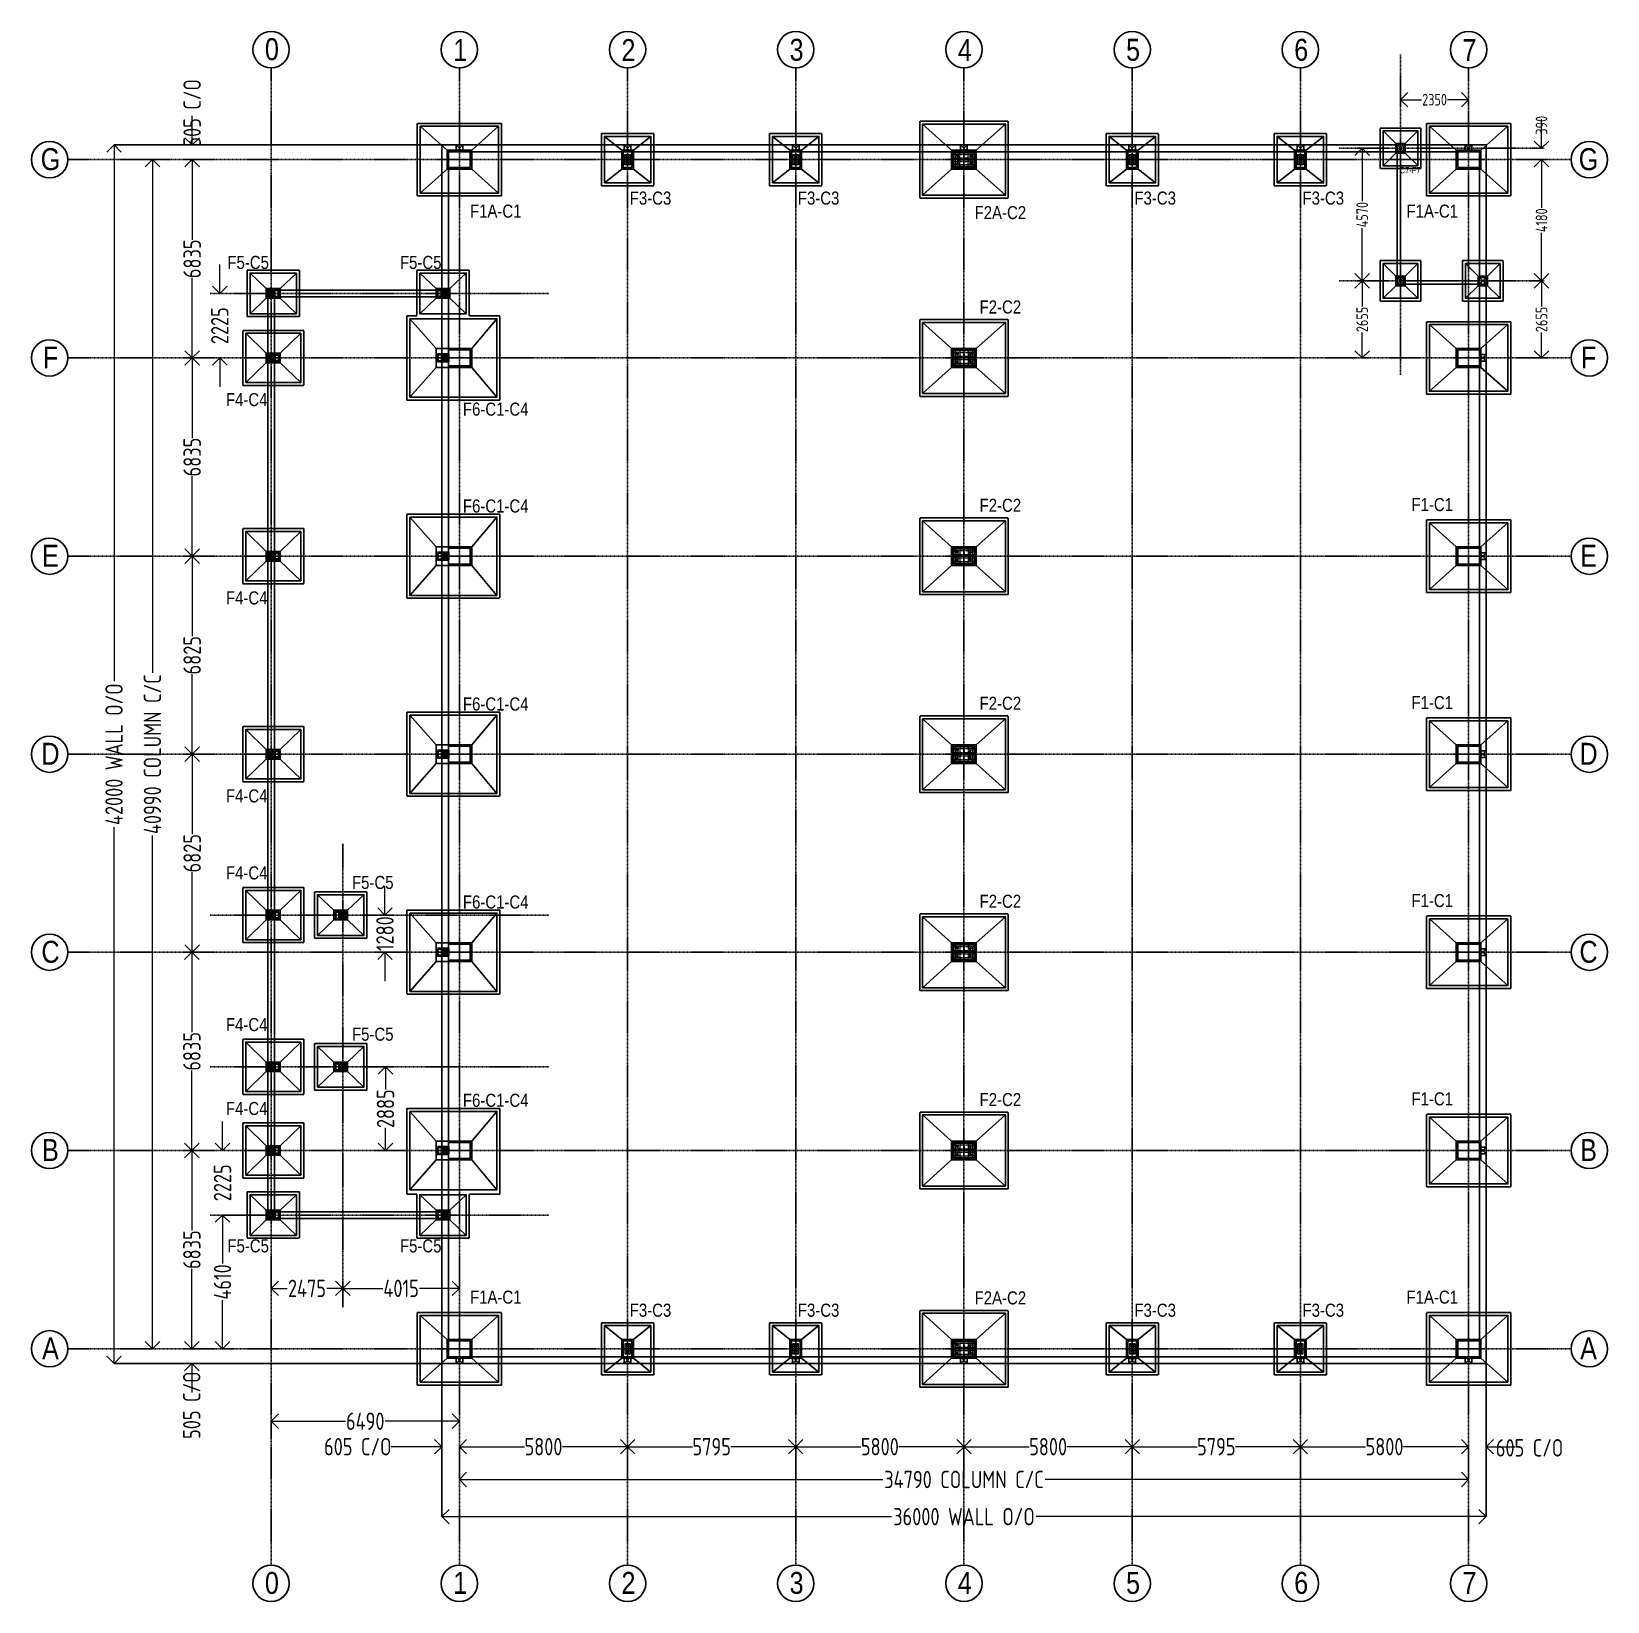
# Model space of a CAD drawing. Header units: millimetres. Extents: x 3470347 to 5996549, y -3470518 to 17149644.
# Drawn here: x 4469810 to 4524134, y 6667247 to 6721364 of the extents above; entities that cross this region are included whole.
import ezdxf

# ---------------------------------------------------------------- set-up
doc = ezdxf.new("R2010")
doc.units = ezdxf.units.MM
doc.header["$MEASUREMENT"] = 0
doc.header["$PDMODE"] = 35
doc.header["$PDSIZE"] = -5
for name, pattern in [('CENTER', [50.8, 31.75, -6.35, 6.35, -6.35]), ('CENTER2', [1.125, 0.75, -0.125, 0.125, -0.125]), ('CENTERX2', [4, 2.5, -0.5, 0.5, -0.5]), ('DASHED2', [0.375, 0.25, -0.125])]:
    doc.linetypes.add(name, pattern=pattern)
doc.layers.get('0').update_dxf_attribs({"linetype": 'CONTINUOUS', "lineweight": 25})
doc.layers.get('DEFPOINTS').update_dxf_attribs({"linetype": 'CONTINUOUS', "lineweight": 25})
for name, color, linetype, lineweight in [('GB', 2, 'CONTINUOUS', 20), ('L5', 10, 'CONTINUOUS', 40), ('PV_TEXT_ROMANS', 7, 'CONTINUOUS', 0), ('rDIMension', 1, 'CONTINUOUS', 18)]:
    doc.layers.add(name, color=color, linetype=linetype, lineweight=lineweight)
doc.layers.add('see level', color=2, linetype='CONTINUOUS')
doc.layers.add('SnT-CENTER2', color=8, linetype='CENTER')
doc.styles.add('DIM', font='geniso.shx', dxfattribs={"width": 0.85})
doc.styles.add('J.P', font='ARIALN.TTF')
doc.styles.add('VCSPL_TEXT', font='ARIALN.TTF')
doc.dimstyles.new('ST-100', dxfattribs={"dimscale": 100, "dimtxt": 7, "dimasz": 5, "dimexe": 0.18, "dimexo": 0.0625, "dimgap": 0.2, "dimtad": 0, "dimdec": 0, "dimzin": 0, "dimdsep": 46, "dimtxsty": 'DIM', "dimblk": 'OPEN90', "dimcen": 0.09, "dimclrd": 256, "dimclrt": 7, "dimadec": 0, "dimazin": 0, "dimtfac": 1, "dimtdec": 0, "dimtofl": 0, "dimtmove": 0, "dimatfit": 3, "dimldrblk": 'OPEN90', "dimfxl": 1, "dimtolj": 1, "dimtzin": 0, "dimlwd": -1, "dimarcsym": 0})

msp = doc.modelspace()

# ---------------------------------------------------------------- texts
at = {"layer": 'PV_TEXT_ROMANS', "style": 'VCSPL_TEXT'}
msp.add_text('C7-F7', height=216.367, dxfattribs=at).set_placement((4516973.44, 6716477.41))
at = {"layer": 'PV_TEXT_ROMANS', "style": 'J.P'}
for s, insert, char_height, width, attachment_point in [('\\pxqc;0', (4477313.28, 6721131.58), 756, 1565.5783, 1), ('\\pxqc;1', (4483803.28, 6720345.19), 756, 1565.5783, 7), ('\\pxqc;2', (4489603.28, 6720345.19), 756, 1565.5783, 7), ('\\pxqc;3', (4495398.28, 6720345.19), 756, 1565.5783, 7), ('\\pxqc;4', (4501198.28, 6720345.19), 756, 1565.5783, 7), ('\\pxqc;5', (4506998.28, 6720345.19), 756, 1565.5783, 7), ('\\pxqc;6', (4512793.28, 6720345.19), 756, 1565.5783, 7), ('\\pxqc;7', (4518593.28, 6720345.19), 756, 1565.5783, 7), ('\\pxqc;G', (4469680.79, 6717340.19), 756, 1565.5783, 1), ('\\pxqc;G', (4524263.15, 6717340.19), 756, 1565.5783, 3), ('\\pxqc;F3-C3', (4489948.88, 6715390.98), 450, 2396.759, 7), ('\\pxqc;F3-C3', (4495743.88, 6715390.98), 450, 2396.759, 7), ('\\pxqc;F3-C3', (4507343.88, 6715390.98), 450, 2396.759, 7), ('\\pxqc;F3-C3', (4513138.88, 6715390.98), 450, 2396.759, 7), ('\\pxqc;{\\fArial Narrow|b0|i0|c0|p34;F1A-C1}', (4484613.07, 6714940.98), 450, 2396.759, 7), ('\\pxqc;{\\fArial Narrow|b0|i0|c0|p34;F2A-C2}', (4502008.07, 6714890.98), 450, 2396.759, 7), ('\\pxqc;{\\fArial Narrow|b0|i0|c0|p34;F1A-C1}', (4519292.45, 6714940.98), 450, 2396.759, 9), ('\\pxqc;F5-C5', (4478476.36, 6713173.41), 450, 2396.759, 9), ('\\pxqc;F5-C5', (4482028.05, 6713173.41), 450, 2396.759, 7), ('\\pxqc;F2-C2', (4502008.07, 6712093), 450, 2396.759, 1), ('\\pxqc;F', (4469680.79, 6710505.19), 756, 1565.5783, 1), ('\\pxqc;F', (4524263.15, 6710505.19), 756, 1565.5783, 3), ('\\pxqc;F4-C4', (4476029.53, 6708900.82), 450, 2396.759, 1), ('\\pxqc;{\\fArial Narrow|b0|i0|c0|p34;F6-C1-C4}', (4484613.07, 6708572.21), 450, 2396.759, 1), ('\\pxqc;{\\fArial Narrow|b0|i0|c0|p34;F6-C1-C4}', (4484613.07, 6705233), 450, 2396.759, 1), ('\\pxqc;F2-C2', (4502008.07, 6705258), 450, 2396.759, 1), ('\\pxqc;F1-C1', (4519292.45, 6705283), 450, 2396.759, 3), ('\\pxqc;E', (4469680.79, 6703670.19), 756, 1565.5783, 1), ('\\pxqc;E', (4524263.15, 6703670.19), 756, 1565.5783, 3), ('\\pxqc;F4-C4', (4476029.53, 6702065.82), 450, 2396.759, 1), ('\\pxqc;{\\fArial Narrow|b0|i0|c0|p34;F6-C1-C4}', (4484613.07, 6698408), 450, 2396.759, 1), ('\\pxqc;F2-C2', (4502008.07, 6698433), 450, 2396.759, 1), ('\\pxqc;F1-C1', (4519292.45, 6698458), 450, 2396.759, 3), ('\\pxqc;D', (4469680.79, 6696845.19), 756, 1565.5783, 1), ('\\pxqc;D', (4524263.15, 6696845.19), 756, 1565.5783, 3), ('\\pxqc;F4-C4', (4476029.53, 6695240.82), 450, 2396.759, 1), ('\\pxqc;F4-C4', (4476029.53, 6692130.52, 18724.47), 450, 2396.759, 7), ('\\pxqc;F5-C5', (4482771.13, 6692257.17, 18724.47), 450, 2396.759, 3), ('\\pxqc;{\\fArial Narrow|b0|i0|c0|p34;F6-C1-C4}', (4484613.07, 6691583), 450, 2396.759, 1), ('\\pxqc;F2-C2', (4502008.07, 6691608), 450, 2396.759, 1), ('\\pxqc;F1-C1', (4519292.45, 6691633), 450, 2396.759, 3), ('\\pxqc;C', (4469680.79, 6690020.19), 756, 1565.5783, 1), ('\\pxqc;C', (4524263.15, 6690020.19), 756, 1565.5783, 3), ('\\pxqc;F4-C4', (4476029.53, 6686900.52), 450, 2396.759, 7), ('\\pxqc;F5-C5', (4482771.13, 6687027.17), 450, 2396.759, 3), ('\\pxqc;F6-C1-C4', (4484613.07, 6684748), 450, 2396.759, 1), ('\\pxqc;F2-C2', (4502008.07, 6684773), 450, 2396.759, 1), ('\\pxqc;F1-C1', (4519292.45, 6684798), 450, 2396.759, 3), ('\\pxqc;F4-C4', (4476029.53, 6684465.82), 450, 2396.759, 1), ('\\pxqc;B', (4469680.79, 6683185.19), 756, 1565.5783, 1), ('\\pxqc;B', (4524263.15, 6683185.19), 756, 1565.5783, 3), ('\\pxqc;F5-C5', (4478476.36, 6679730.57), 450, 2396.759, 3), ('\\pxqc;F5-C5', (4482028.05, 6679730.57), 450, 2396.759, 1), ('\\pxqc;{\\fArial Narrow|b0|i0|c0|p34;F1A-C1}', (4484613.07, 6677963), 450, 2396.759, 1), ('\\pxqc;F3-C3', (4489948.88, 6677513), 450, 2396.759, 1), ('\\pxqc;F3-C3', (4495743.88, 6677513), 450, 2396.759, 1), ('\\pxqc;F2A-C2', (4502008.07, 6677938), 450, 2396.759, 1), ('\\pxqc;F3-C3', (4507343.88, 6677513), 450, 2396.759, 1), ('\\pxqc;F3-C3', (4513138.88, 6677513), 450, 2396.759, 1), ('\\pxqc;{\\fArial Narrow|b0|i0|c0|p34;F1A-C1}', (4519292.45, 6677963), 450, 2396.759, 3), ('\\pxqc;A', (4469680.79, 6676350.19), 756, 1565.5783, 1), ('\\pxqc;A', (4524263.15, 6676350.19), 756, 1565.5783, 3), ('\\pxqc;0', (4477313.28, 6668265.52), 756, 1565.5783, 1), ('\\pxqc;1', (4483803.28, 6668265.52), 756, 1565.5783, 1), ('\\pxqc;2', (4489603.28, 6668265.52), 756, 1565.5783, 1), ('\\pxqc;3', (4495398.28, 6668265.52), 756, 1565.5783, 1), ('\\pxqc;4', (4501198.28, 6668265.52), 756, 1565.5783, 1), ('\\pxqc;5', (4506998.28, 6668265.52), 756, 1565.5783, 1), ('\\pxqc;6', (4512793.28, 6668265.52), 756, 1565.5783, 1), ('\\pxqc;7', (4518593.28, 6668265.52), 756, 1565.5783, 1)]:
    msp.add_mtext(s, dxfattribs=dict(at, insert=insert, char_height=char_height, width=width, attachment_point=attachment_point))

# ---------------------------------------------------------------- blocks, each defined once
blk = doc.blocks.new('_Open90')
at = {"color": 0, "linetype": 'ByBlock', "lineweight": -2}
for p, q in [((0, 0), (-1, 0)), ((-0.5, 0.5), (0, 0)), ((0, 0), (-0.5, -0.5))]:
    blk.add_line(p, q, dxfattribs=at)
blk = doc.blocks.new('*D1357')
at = {"layer": 'DEFPOINTS', "color": 0}
for p in [(4475338, 6682792), (4475338, 6682792), (4475338, 6675957)]:
    blk.add_point(p, dxfattribs=at)
at = {"layer": 'rDIMension', "color": 0, "lineweight": -2}
for p, q in [((4475338, 6682792), (4475338, 6682792)), ((4475338, 6675957), (4475338, 6675957))]:
    blk.add_line(p, q, dxfattribs=at)
at = {"layer": 'rDIMension'}
for p, q in [((4475338, 6682292), (4475338, 6680032)), ((4475338, 6676457), (4475338, 6678717))]:
    blk.add_line(p, q, dxfattribs=at)
at = {"layer": 'rDIMension', "xscale": 500, "yscale": 500, "zscale": 500}
for p, rotation in [((4475338, 6682792), 90), ((4475338, 6675957), 270)]:
    blk.add_blockref('_Open90', p, dxfattribs=dict(at, rotation=rotation))
at = {"layer": 'rDIMension', "color": 7, "insert": (4475338, 6679374), "char_height": 600, "attachment_point": 5, "rotation": 90, "style": 'DIM'}
blk.add_mtext('\\A1;6835', dxfattribs=at)
blk = doc.blocks.new('*D1358')
at = {"layer": 'DEFPOINTS', "color": 0}
for p in [(4475338, 6689627), (4475716, 6689627), (4475338, 6682792)]:
    blk.add_point(p, dxfattribs=at)
at = {"layer": 'rDIMension', "color": 0, "lineweight": -2}
for p, q in [((4475716, 6689627), (4475338, 6689627)), ((4475338, 6682792), (4475338, 6682792))]:
    blk.add_line(p, q, dxfattribs=at)
at = {"layer": 'rDIMension'}
for p, q in [((4475338, 6689127), (4475338, 6686867)), ((4475338, 6683292), (4475338, 6685552))]:
    blk.add_line(p, q, dxfattribs=at)
at = {"layer": 'rDIMension', "xscale": 500, "yscale": 500, "zscale": 500}
for p, rotation in [((4475338, 6689627), 90), ((4475338, 6682792), 270)]:
    blk.add_blockref('_Open90', p, dxfattribs=dict(at, rotation=rotation))
at = {"layer": 'rDIMension', "color": 7, "insert": (4475338, 6686209), "char_height": 600, "attachment_point": 5, "rotation": 90, "style": 'DIM'}
blk.add_mtext('\\A1;6835', dxfattribs=at)
blk = doc.blocks.new('*D1359')
at = {"layer": 'DEFPOINTS', "color": 0}
for p in [(4475347, 6696452), (4475716, 6696452), (4475716, 6689627)]:
    blk.add_point(p, dxfattribs=at)
at = {"layer": 'rDIMension', "color": 0, "lineweight": -2}
for p, q in [((4475716, 6696452), (4475347, 6696452)), ((4475716, 6689627), (4475347, 6689627))]:
    blk.add_line(p, q, dxfattribs=at)
at = {"layer": 'rDIMension'}
for p, q in [((4475347, 6695952), (4475347, 6693697)), ((4475347, 6690127), (4475347, 6692382))]:
    blk.add_line(p, q, dxfattribs=at)
at = {"layer": 'rDIMension', "xscale": 500, "yscale": 500, "zscale": 500}
for p, rotation in [((4475347, 6696452), 90), ((4475347, 6689627), 270)]:
    blk.add_blockref('_Open90', p, dxfattribs=dict(at, rotation=rotation))
at = {"layer": 'rDIMension', "color": 7, "insert": (4475347, 6693039), "char_height": 600, "attachment_point": 5, "rotation": 90, "style": 'DIM'}
blk.add_mtext('\\A1;6825', dxfattribs=at)
blk = doc.blocks.new('*D1360')
at = {"layer": 'DEFPOINTS', "color": 0}
for p in [(4475347, 6703277), (4475716, 6703277), (4475716, 6696452)]:
    blk.add_point(p, dxfattribs=at)
at = {"layer": 'rDIMension', "color": 0, "lineweight": -2}
for p, q in [((4475716, 6703277), (4475347, 6703277)), ((4475716, 6696452), (4475347, 6696452))]:
    blk.add_line(p, q, dxfattribs=at)
at = {"layer": 'rDIMension'}
for p, q in [((4475347, 6702777), (4475347, 6700522)), ((4475347, 6696952), (4475347, 6699207))]:
    blk.add_line(p, q, dxfattribs=at)
at = {"layer": 'rDIMension', "xscale": 500, "yscale": 500, "zscale": 500}
for p, rotation in [((4475347, 6703277), 90), ((4475347, 6696452), 270)]:
    blk.add_blockref('_Open90', p, dxfattribs=dict(at, rotation=rotation))
at = {"layer": 'rDIMension', "color": 7, "insert": (4475347, 6699864), "char_height": 600, "attachment_point": 5, "rotation": 90, "style": 'DIM'}
blk.add_mtext('\\A1;6825', dxfattribs=at)
blk = doc.blocks.new('*D1361')
at = {"layer": 'DEFPOINTS', "color": 0}
for p in [(4475347, 6710112), (4475716, 6710112), (4475716, 6703277)]:
    blk.add_point(p, dxfattribs=at)
at = {"layer": 'rDIMension', "color": 0, "lineweight": -2}
for p, q in [((4475716, 6710112), (4475347, 6710112)), ((4475716, 6703277), (4475347, 6703277))]:
    blk.add_line(p, q, dxfattribs=at)
at = {"layer": 'rDIMension'}
for p, q in [((4475347, 6709612), (4475347, 6707352)), ((4475347, 6703777), (4475347, 6706037))]:
    blk.add_line(p, q, dxfattribs=at)
at = {"layer": 'rDIMension', "xscale": 500, "yscale": 500, "zscale": 500}
for p, rotation in [((4475347, 6710112), 90), ((4475347, 6703277), 270)]:
    blk.add_blockref('_Open90', p, dxfattribs=dict(at, rotation=rotation))
at = {"layer": 'rDIMension', "color": 7, "insert": (4475347, 6706694), "char_height": 600, "attachment_point": 5, "rotation": 90, "style": 'DIM'}
blk.add_mtext('\\A1;6835', dxfattribs=at)
blk = doc.blocks.new('*D1362')
at = {"layer": 'DEFPOINTS', "color": 0}
for p in [(4475347, 6716947), (4475716, 6716947), (4475716, 6710112)]:
    blk.add_point(p, dxfattribs=at)
at = {"layer": 'rDIMension', "color": 0, "lineweight": -2}
for p, q in [((4475716, 6716947), (4475347, 6716947)), ((4475716, 6710112), (4475347, 6710112))]:
    blk.add_line(p, q, dxfattribs=at)
at = {"layer": 'rDIMension'}
for p, q in [((4475347, 6716447), (4475347, 6714187)), ((4475347, 6710612), (4475347, 6712872))]:
    blk.add_line(p, q, dxfattribs=at)
at = {"layer": 'rDIMension', "xscale": 500, "yscale": 500, "zscale": 500}
for p, rotation in [((4475347, 6716947), 90), ((4475347, 6710112), 270)]:
    blk.add_blockref('_Open90', p, dxfattribs=dict(at, rotation=rotation))
at = {"layer": 'rDIMension', "color": 7, "insert": (4475347, 6713529), "char_height": 600, "attachment_point": 5, "rotation": 90, "style": 'DIM'}
blk.add_mtext('\\A1;6835', dxfattribs=at)
blk = doc.blocks.new('BP22')
at = {"color": 4, "lineweight": 0}
for points in [[(2549481, -2957790), (2549421, -2957790), (2549421, -2957800), (2549481, -2957800)], [(2549481, -2957920), (2549421, -2957920), (2549421, -2957930), (2549481, -2957930)], [(2549482, -2957790), (2549482, -2957730), (2549492, -2957730), (2549492, -2957790)], [(2549686, -2957922), (2549686, -2957802), (2549696, -2957802), (2549696, -2957922)], [(2549900, -2957790), (2549900, -2957730), (2549890, -2957730), (2549890, -2957790)], [(2549901, -2957790), (2549961, -2957790), (2549961, -2957800), (2549901, -2957800)], [(2549901, -2957920), (2549961, -2957920), (2549961, -2957930), (2549901, -2957930)], [(2549481, -2958050), (2549421, -2958050), (2549421, -2958060), (2549481, -2958060)], [(2549482, -2958060), (2549482, -2958120), (2549492, -2958120), (2549492, -2958060)], [(2549686, -2957928), (2549686, -2958048), (2549696, -2958048), (2549696, -2957928)], [(2549900, -2958060), (2549900, -2958120), (2549890, -2958120), (2549890, -2958060)], [(2549901, -2958050), (2549961, -2958050), (2549961, -2958060), (2549901, -2958060)]]:
    blk.add_lwpolyline(points, close=True, dxfattribs=at)
at = {"color": 3, "lineweight": 0}
for points in [[(2549481, -2957790), (2549481, -2958060), (2549493, -2958060), (2549493, -2957790)], [(2549901, -2957790), (2549901, -2958060), (2549889, -2958060), (2549889, -2957790)], [(2549493, -2957922), (2549889, -2957922), (2549889, -2957928), (2549493, -2957928)]]:
    blk.add_lwpolyline(points, close=True, dxfattribs=at)
at = {"color": 2, "lineweight": 0}
for centre in [(2549401, -2957745), (2549401, -2957865), (2549546, -2957865), (2549836, -2957865), (2549981, -2957745), (2549981, -2957865), (2549401, -2957985), (2549401, -2958105), (2549546, -2957985), (2549836, -2957985), (2549981, -2957985), (2549981, -2958105)]:
    blk.add_circle(centre, 15, dxfattribs=at)
at = {"layer": 'see level', "color": 8, "linetype": 'CENTER2', "lineweight": 0, "ltscale": 0.1}
for p, q in [((2550041, -2957745), (2549341, -2957745)), ((2549341, -2957865), (2550041, -2957865)), ((2549401, -2957685), (2549401, -2958165)), ((2549546, -2957685), (2549546, -2958165)), ((2549691, -2957685), (2549691, -2958165)), ((2549836, -2957685), (2549836, -2958165)), ((2549981, -2958165), (2549981, -2957685)), ((2549341, -2957985), (2550041, -2957985)), ((2549341, -2958105), (2550041, -2958105))]:
    blk.add_line(p, q, dxfattribs=at)
at = {"layer": 'see level', "color": 1, "linetype": 'ByBlock', "lineweight": 0}
blk.add_lwpolyline([(2549341, -2957685), (2549341, -2958165), (2550041, -2958165), (2550041, -2957685)], close=True, dxfattribs=at)
blk = doc.blocks.new('BP33')
at = {"color": 3, "lineweight": 0}
for points in [[(2537412, -2957452), (2537412, -2957602), (2537418, -2957602), (2537418, -2957452)], [(2537418, -2957525), (2537718, -2957525), (2537718, -2957530), (2537418, -2957530)], [(2537724, -2957452), (2537724, -2957602), (2537718, -2957602), (2537718, -2957452)]]:
    blk.add_lwpolyline(points, close=True, dxfattribs=at)
at = {"color": 4, "lineweight": 0}
for points in [[(2537564, -2957525), (2537564, -2957465), (2537572, -2957465), (2537572, -2957525)], [(2537564, -2957530), (2537564, -2957590), (2537572, -2957590), (2537572, -2957530)]]:
    blk.add_lwpolyline(points, close=True, dxfattribs=at)
at = {"color": 2, "lineweight": 0}
for centre in [(2537493, -2957487), (2537493, -2957567), (2537643, -2957487), (2537643, -2957567)]:
    blk.add_circle(centre, 10, dxfattribs=at)
at = {"layer": 'see level', "color": 8, "linetype": 'CENTER2', "lineweight": 0, "ltscale": 0.1}
for p, q in [((2537743, -2957487), (2537393, -2957487)), ((2537393, -2957567), (2537743, -2957567)), ((2537493, -2957427), (2537493, -2957627)), ((2537643, -2957427), (2537643, -2957627))]:
    blk.add_line(p, q, dxfattribs=at)
at = {"layer": 'see level', "color": 1, "linetype": 'ByBlock', "lineweight": 0}
blk.add_lwpolyline([(2537393, -2957427), (2537393, -2957627), (2537743, -2957627), (2537743, -2957427)], close=True, dxfattribs=at)
blk = doc.blocks.new('*D1363')
at = {"layer": 'DEFPOINTS', "color": 0}
for p in [(4473979, 6716947), (4474564, 6716947), (4473979, 6675957)]:
    blk.add_point(p, dxfattribs=at)
at = {"layer": 'rDIMension', "color": 0, "lineweight": -2}
for p, q in [((4474564, 6716947), (4473979, 6716947)), ((4473979, 6675957), (4473979, 6675957))]:
    blk.add_line(p, q, dxfattribs=at)
at = {"layer": 'rDIMension'}
for p, q in [((4473979, 6716447), (4473979, 6699253)), ((4473979, 6676457), (4473979, 6693651))]:
    blk.add_line(p, q, dxfattribs=at)
at = {"layer": 'rDIMension', "xscale": 500, "yscale": 500, "zscale": 500}
for p, rotation in [((4473979, 6716947), 90), ((4473979, 6675957), 270)]:
    blk.add_blockref('_Open90', p, dxfattribs=dict(at, rotation=rotation))
at = {"layer": 'rDIMension', "color": 7, "insert": (4473979, 6696452), "char_height": 600, "attachment_point": 5, "rotation": 90, "style": 'DIM'}
blk.add_mtext('\\A1;40990 COLUMN C/C', dxfattribs=at)
blk = doc.blocks.new('*D1364')
at = {"layer": 'DEFPOINTS', "color": 0}
for p in [(4472655, 6717452), (4483953, 6717452), (4483953, 6675452)]:
    blk.add_point(p, dxfattribs=at)
at = {"layer": 'rDIMension', "color": 0, "lineweight": -2}
for p, q in [((4483953, 6717452), (4472655, 6717452)), ((4483953, 6675452), (4472655, 6675452))]:
    blk.add_line(p, q, dxfattribs=at)
at = {"layer": 'rDIMension'}
for p, q in [((4472655, 6716952), (4472655, 6698971)), ((4472655, 6675952), (4472655, 6693933))]:
    blk.add_line(p, q, dxfattribs=at)
at = {"layer": 'rDIMension', "xscale": 500, "yscale": 500, "zscale": 500}
for p, rotation in [((4472655, 6717452), 90), ((4472655, 6675452), 270)]:
    blk.add_blockref('_Open90', p, dxfattribs=dict(at, rotation=rotation))
at = {"layer": 'rDIMension', "color": 7, "insert": (4472655, 6696452), "char_height": 600, "attachment_point": 5, "rotation": 90, "style": 'DIM'}
blk.add_mtext('\\A1;42000 WALL O/O', dxfattribs=at)
blk = doc.blocks.new('*D1365')
at = {"layer": 'DEFPOINTS', "color": 0}
for p in [(4484558, 6672583), (4490358, 6672583), (4490358, 6672583)]:
    blk.add_point(p, dxfattribs=at)
at = {"layer": 'rDIMension', "color": 0, "lineweight": -2}
for p, q in [((4484558, 6672583), (4484558, 6672583)), ((4490358, 6672583), (4490358, 6672583))]:
    blk.add_line(p, q, dxfattribs=at)
at = {"layer": 'rDIMension'}
for p, q in [((4485058, 6672583), (4486800, 6672583)), ((4489858, 6672583), (4488115, 6672583))]:
    blk.add_line(p, q, dxfattribs=at)
at = {"layer": 'rDIMension', "xscale": 500, "yscale": 500, "zscale": 500, "rotation": 180}
blk.add_blockref('_Open90', (4484558, 6672583), dxfattribs=at)
at = {"layer": 'rDIMension', "xscale": 500, "yscale": 500, "zscale": 500}
blk.add_blockref('_Open90', (4490358, 6672583), dxfattribs=at)
at = {"layer": 'rDIMension', "color": 7, "insert": (4487458, 6672583), "char_height": 600, "attachment_point": 5, "style": 'DIM'}
blk.add_mtext('\\A1;5800', dxfattribs=at)
blk = doc.blocks.new('*D1366')
at = {"layer": 'DEFPOINTS', "color": 0}
for p in [(4490358, 6672583), (4496153, 6672583), (4496153, 6672583)]:
    blk.add_point(p, dxfattribs=at)
at = {"layer": 'rDIMension', "color": 0, "lineweight": -2}
for p, q in [((4490358, 6672583), (4490358, 6672583)), ((4496153, 6672583), (4496153, 6672583))]:
    blk.add_line(p, q, dxfattribs=at)
at = {"layer": 'rDIMension'}
for p, q in [((4490858, 6672583), (4492597, 6672583)), ((4495653, 6672583), (4493914, 6672583))]:
    blk.add_line(p, q, dxfattribs=at)
at = {"layer": 'rDIMension', "xscale": 500, "yscale": 500, "zscale": 500, "rotation": 180}
blk.add_blockref('_Open90', (4490358, 6672583), dxfattribs=at)
at = {"layer": 'rDIMension', "xscale": 500, "yscale": 500, "zscale": 500}
blk.add_blockref('_Open90', (4496153, 6672583), dxfattribs=at)
at = {"layer": 'rDIMension', "color": 7, "insert": (4493255, 6672583), "char_height": 600, "attachment_point": 5, "style": 'DIM'}
blk.add_mtext('\\A1;5795', dxfattribs=at)
blk = doc.blocks.new('*D1367')
at = {"layer": 'DEFPOINTS', "color": 0}
for p in [(4496153, 6672583), (4501953, 6672583), (4501953, 6672583)]:
    blk.add_point(p, dxfattribs=at)
at = {"layer": 'rDIMension', "color": 0, "lineweight": -2}
for p, q in [((4496153, 6672583), (4496153, 6672583)), ((4501953, 6672583), (4501953, 6672583))]:
    blk.add_line(p, q, dxfattribs=at)
at = {"layer": 'rDIMension'}
for p, q in [((4496653, 6672583), (4498395, 6672583)), ((4501453, 6672583), (4499710, 6672583))]:
    blk.add_line(p, q, dxfattribs=at)
at = {"layer": 'rDIMension', "xscale": 500, "yscale": 500, "zscale": 500, "rotation": 180}
blk.add_blockref('_Open90', (4496153, 6672583), dxfattribs=at)
at = {"layer": 'rDIMension', "xscale": 500, "yscale": 500, "zscale": 500}
blk.add_blockref('_Open90', (4501953, 6672583), dxfattribs=at)
at = {"layer": 'rDIMension', "color": 7, "insert": (4499053, 6672583), "char_height": 600, "attachment_point": 5, "style": 'DIM'}
blk.add_mtext('\\A1;5800', dxfattribs=at)
blk = doc.blocks.new('*D1368')
at = {"layer": 'DEFPOINTS', "color": 0}
for p in [(4501953, 6672583), (4507753, 6672583), (4507753, 6672583)]:
    blk.add_point(p, dxfattribs=at)
at = {"layer": 'rDIMension', "color": 0, "lineweight": -2}
for p, q in [((4501953, 6672583), (4501953, 6672583)), ((4507753, 6672583), (4507753, 6672583))]:
    blk.add_line(p, q, dxfattribs=at)
at = {"layer": 'rDIMension'}
for p, q in [((4502453, 6672583), (4504195, 6672583)), ((4507253, 6672583), (4505510, 6672583))]:
    blk.add_line(p, q, dxfattribs=at)
at = {"layer": 'rDIMension', "xscale": 500, "yscale": 500, "zscale": 500, "rotation": 180}
blk.add_blockref('_Open90', (4501953, 6672583), dxfattribs=at)
at = {"layer": 'rDIMension', "xscale": 500, "yscale": 500, "zscale": 500}
blk.add_blockref('_Open90', (4507753, 6672583), dxfattribs=at)
at = {"layer": 'rDIMension', "color": 7, "insert": (4504853, 6672583), "char_height": 600, "attachment_point": 5, "style": 'DIM'}
blk.add_mtext('\\A1;5800', dxfattribs=at)
blk = doc.blocks.new('*D1369')
at = {"layer": 'DEFPOINTS', "color": 0}
for p in [(4507753, 6672583), (4513548, 6672583), (4513548, 6672583)]:
    blk.add_point(p, dxfattribs=at)
at = {"layer": 'rDIMension', "color": 0, "lineweight": -2}
for p, q in [((4507753, 6672583), (4507753, 6672583)), ((4513548, 6672583), (4513548, 6672583))]:
    blk.add_line(p, q, dxfattribs=at)
at = {"layer": 'rDIMension'}
for p, q in [((4508253, 6672583), (4509992, 6672583)), ((4513048, 6672583), (4511309, 6672583))]:
    blk.add_line(p, q, dxfattribs=at)
at = {"layer": 'rDIMension', "xscale": 500, "yscale": 500, "zscale": 500, "rotation": 180}
blk.add_blockref('_Open90', (4507753, 6672583), dxfattribs=at)
at = {"layer": 'rDIMension', "xscale": 500, "yscale": 500, "zscale": 500}
blk.add_blockref('_Open90', (4513548, 6672583), dxfattribs=at)
at = {"layer": 'rDIMension', "color": 7, "insert": (4510650, 6672583), "char_height": 600, "attachment_point": 5, "style": 'DIM'}
blk.add_mtext('\\A1;5795', dxfattribs=at)
blk = doc.blocks.new('*D1370')
at = {"layer": 'DEFPOINTS', "color": 0}
for p in [(4513548, 6672583), (4519348, 6672583), (4519348, 6672583)]:
    blk.add_point(p, dxfattribs=at)
at = {"layer": 'rDIMension', "color": 0, "lineweight": -2}
for p, q in [((4513548, 6672583), (4513548, 6672583)), ((4519348, 6672583), (4519348, 6672583))]:
    blk.add_line(p, q, dxfattribs=at)
at = {"layer": 'rDIMension'}
for p, q in [((4514048, 6672583), (4515790, 6672583)), ((4518848, 6672583), (4517105, 6672583))]:
    blk.add_line(p, q, dxfattribs=at)
at = {"layer": 'rDIMension', "xscale": 500, "yscale": 500, "zscale": 500, "rotation": 180}
blk.add_blockref('_Open90', (4513548, 6672583), dxfattribs=at)
at = {"layer": 'rDIMension', "xscale": 500, "yscale": 500, "zscale": 500}
blk.add_blockref('_Open90', (4519348, 6672583), dxfattribs=at)
at = {"layer": 'rDIMension', "color": 7, "insert": (4516448, 6672583), "char_height": 600, "attachment_point": 5, "style": 'DIM'}
blk.add_mtext('\\A1;5800', dxfattribs=at)
blk = doc.blocks.new('*D1371')
at = {"layer": 'DEFPOINTS', "color": 0}
for p in [(4484558, 6671452), (4519348, 6671452), (4519348, 6671452)]:
    blk.add_point(p, dxfattribs=at)
at = {"layer": 'rDIMension', "color": 0, "lineweight": -2}
for p, q in [((4484558, 6671452), (4484558, 6671452)), ((4519348, 6671452), (4519348, 6671452))]:
    blk.add_line(p, q, dxfattribs=at)
at = {"layer": 'rDIMension'}
for p, q in [((4485058, 6671452), (4499152, 6671452)), ((4518848, 6671452), (4504753, 6671452))]:
    blk.add_line(p, q, dxfattribs=at)
at = {"layer": 'rDIMension', "xscale": 500, "yscale": 500, "zscale": 500, "rotation": 180}
blk.add_blockref('_Open90', (4484558, 6671452), dxfattribs=at)
at = {"layer": 'rDIMension', "xscale": 500, "yscale": 500, "zscale": 500}
blk.add_blockref('_Open90', (4519348, 6671452), dxfattribs=at)
at = {"layer": 'rDIMension', "color": 7, "insert": (4501953, 6671452), "char_height": 600, "attachment_point": 5, "style": 'DIM'}
blk.add_mtext('\\A1;34790 COLUMN C/C', dxfattribs=at)
blk = doc.blocks.new('*D1372')
at = {"layer": 'DEFPOINTS', "color": 0}
for p in [(4483953, 6675452), (4519953, 6675452), (4519953, 6670172)]:
    blk.add_point(p, dxfattribs=at)
at = {"layer": 'rDIMension', "color": 0, "lineweight": -2}
for p, q in [((4483953, 6675452), (4483953, 6670172)), ((4519953, 6675452), (4519953, 6670172))]:
    blk.add_line(p, q, dxfattribs=at)
at = {"layer": 'rDIMension'}
for p, q in [((4484453, 6670172), (4499459, 6670172)), ((4519453, 6670172), (4504446, 6670172))]:
    blk.add_line(p, q, dxfattribs=at)
at = {"layer": 'rDIMension', "xscale": 500, "yscale": 500, "zscale": 500, "rotation": 180}
blk.add_blockref('_Open90', (4483953, 6670172), dxfattribs=at)
at = {"layer": 'rDIMension', "xscale": 500, "yscale": 500, "zscale": 500}
blk.add_blockref('_Open90', (4519953, 6670172), dxfattribs=at)
at = {"layer": 'rDIMension', "color": 7, "insert": (4501953, 6670172), "char_height": 600, "attachment_point": 5, "style": 'DIM'}
blk.add_mtext('\\A1;36000 WALL O/O', dxfattribs=at)
blk = doc.blocks.new('*D1331')
at = {"layer": 'DEFPOINTS', "color": 0}
for p in [(4476393, 6682792), (4476393, 6682792), (4476393, 6680567)]:
    blk.add_point(p, dxfattribs=at)
at = {"layer": 'rDIMension'}
for p, q in [((4476393, 6683292), (4476393, 6683792)), ((4476393, 6680067), (4476393, 6679567))]:
    blk.add_line(p, q, dxfattribs=at)
at = {"layer": 'rDIMension', "color": 0, "lineweight": -2}
for p, q in [((4476393, 6682792), (4476393, 6682792)), ((4476393, 6680567), (4476393, 6680567))]:
    blk.add_line(p, q, dxfattribs=at)
at = {"layer": 'rDIMension', "xscale": 500, "yscale": 500, "zscale": 500}
for p, rotation in [((4476393, 6682792), 270), ((4476393, 6680567), 90)]:
    blk.add_blockref('_Open90', p, dxfattribs=dict(at, rotation=rotation))
at = {"layer": 'rDIMension', "color": 7, "insert": (4476393, 6681679), "char_height": 600, "attachment_point": 5, "rotation": 90, "style": 'DIM'}
blk.add_mtext('\\A1;2225', dxfattribs=at)
blk = doc.blocks.new('*D1332')
at = {"layer": 'DEFPOINTS', "color": 0}
for p in [(4476300, 6712337), (4476300, 6712337), (4476300, 6710112)]:
    blk.add_point(p, dxfattribs=at)
at = {"layer": 'rDIMension'}
for p, q in [((4476300, 6712837), (4476300, 6713337)), ((4476300, 6709612), (4476300, 6709112))]:
    blk.add_line(p, q, dxfattribs=at)
at = {"layer": 'rDIMension', "color": 0, "lineweight": -2}
for p, q in [((4476300, 6712337), (4476300, 6712337)), ((4476300, 6710112), (4476300, 6710112))]:
    blk.add_line(p, q, dxfattribs=at)
at = {"layer": 'rDIMension', "xscale": 500, "yscale": 500, "zscale": 500}
for p, rotation in [((4476300, 6712337), 270), ((4476300, 6710112), 90)]:
    blk.add_blockref('_Open90', p, dxfattribs=dict(at, rotation=rotation))
at = {"layer": 'rDIMension', "color": 7, "insert": (4476300, 6711224), "char_height": 600, "attachment_point": 5, "rotation": 90, "style": 'DIM'}
blk.add_mtext('\\A1;2225', dxfattribs=at)
blk = doc.blocks.new('*D1333')
at = {"layer": 'DEFPOINTS', "color": 0}
for p in [(4481993, 6690907), (4481993, 6690907), (4481993, 6689627)]:
    blk.add_point(p, dxfattribs=at)
at = {"layer": 'rDIMension'}
for p, q in [((4481993, 6691407), (4481993, 6691907)), ((4481993, 6689127), (4481993, 6688627))]:
    blk.add_line(p, q, dxfattribs=at)
at = {"layer": 'rDIMension', "color": 0, "lineweight": -2}
for p, q in [((4481993, 6690907), (4481993, 6690907)), ((4481993, 6689627), (4481993, 6689627))]:
    blk.add_line(p, q, dxfattribs=at)
at = {"layer": 'rDIMension', "xscale": 500, "yscale": 500, "zscale": 500}
for p, rotation in [((4481993, 6690907), 270), ((4481993, 6689627), 90)]:
    blk.add_blockref('_Open90', p, dxfattribs=dict(at, rotation=rotation))
at = {"layer": 'rDIMension', "color": 7, "insert": (4481993, 6690267), "char_height": 600, "attachment_point": 5, "rotation": 90, "style": 'DIM'}
blk.add_mtext('\\A1;1280', dxfattribs=at)
blk = doc.blocks.new('*D1334')
at = {"layer": 'DEFPOINTS', "color": 0}
for p in [(4482012, 6685677), (4482012, 6682792), (4482012, 6682792)]:
    blk.add_point(p, dxfattribs=at)
at = {"layer": 'rDIMension', "color": 0, "lineweight": -2}
for p, q in [((4482012, 6685677), (4482012, 6685677)), ((4482012, 6682792), (4482012, 6682792))]:
    blk.add_line(p, q, dxfattribs=at)
at = {"layer": 'rDIMension'}
for p, q in [((4482012, 6685177), (4482012, 6684892)), ((4482012, 6683292), (4482012, 6683577))]:
    blk.add_line(p, q, dxfattribs=at)
at = {"layer": 'rDIMension', "xscale": 500, "yscale": 500, "zscale": 500}
for p, rotation in [((4482012, 6685677), 90), ((4482012, 6682792), 270)]:
    blk.add_blockref('_Open90', p, dxfattribs=dict(at, rotation=rotation))
at = {"layer": 'rDIMension', "color": 7, "insert": (4482012, 6684234), "char_height": 600, "attachment_point": 5, "rotation": 90, "style": 'DIM'}
blk.add_mtext('\\A1;2885', dxfattribs=at)
blk = doc.blocks.new('*D1335')
at = {"layer": 'DEFPOINTS', "color": 0}
for p in [(4478068, 6678816), (4478068, 6678040), (4480543, 6678040)]:
    blk.add_point(p, dxfattribs=at)
at = {"layer": 'rDIMension', "color": 0, "lineweight": -2}
for p, q in [((4478068, 6678816), (4478068, 6678040)), ((4480543, 6678040), (4480543, 6678040))]:
    blk.add_line(p, q, dxfattribs=at)
at = {"layer": 'rDIMension'}
for p, q in [((4478568, 6678040), (4478622, 6678040)), ((4480043, 6678040), (4479988, 6678040))]:
    blk.add_line(p, q, dxfattribs=at)
at = {"layer": 'rDIMension', "xscale": 500, "yscale": 500, "zscale": 500, "rotation": 180}
blk.add_blockref('_Open90', (4478068, 6678040), dxfattribs=at)
at = {"layer": 'rDIMension', "xscale": 500, "yscale": 500, "zscale": 500}
blk.add_blockref('_Open90', (4480543, 6678040), dxfattribs=at)
at = {"layer": 'rDIMension', "color": 7, "insert": (4479305, 6678040), "char_height": 600, "attachment_point": 5, "style": 'DIM'}
blk.add_mtext('\\A1;2475', dxfattribs=at)
blk = doc.blocks.new('*D1336')
at = {"layer": 'DEFPOINTS', "color": 0}
for p in [(4480543, 6678253), (4484558, 6678253), (4484558, 6678040)]:
    blk.add_point(p, dxfattribs=at)
at = {"layer": 'rDIMension', "color": 0, "lineweight": -2}
for p, q in [((4480543, 6678253), (4480543, 6678040)), ((4484558, 6678253), (4484558, 6678040))]:
    blk.add_line(p, q, dxfattribs=at)
at = {"layer": 'rDIMension'}
for p, q in [((4481043, 6678040), (4481918, 6678040)), ((4484058, 6678040), (4483182, 6678040))]:
    blk.add_line(p, q, dxfattribs=at)
at = {"layer": 'rDIMension', "xscale": 500, "yscale": 500, "zscale": 500, "rotation": 180}
blk.add_blockref('_Open90', (4480543, 6678040), dxfattribs=at)
at = {"layer": 'rDIMension', "xscale": 500, "yscale": 500, "zscale": 500}
blk.add_blockref('_Open90', (4484558, 6678040), dxfattribs=at)
at = {"layer": 'rDIMension', "color": 7, "insert": (4482550, 6678040), "char_height": 600, "attachment_point": 5, "style": 'DIM'}
blk.add_mtext('\\A1;4015', dxfattribs=at)
blk = doc.blocks.new('*D1337')
at = {"layer": 'DEFPOINTS', "color": 0}
for p in [(4484558, 6673461), (4484558, 6673461), (4478068, 6672881)]:
    blk.add_point(p, dxfattribs=at)
at = {"layer": 'rDIMension', "color": 0, "lineweight": -2}
for p, q in [((4478068, 6672881), (4478068, 6673461)), ((4484558, 6673461), (4484558, 6673461))]:
    blk.add_line(p, q, dxfattribs=at)
at = {"layer": 'rDIMension'}
for p, q in [((4478568, 6673461), (4480629, 6673461)), ((4484058, 6673461), (4481997, 6673461))]:
    blk.add_line(p, q, dxfattribs=at)
at = {"layer": 'rDIMension', "xscale": 500, "yscale": 500, "zscale": 500, "rotation": 180}
blk.add_blockref('_Open90', (4478068, 6673461), dxfattribs=at)
at = {"layer": 'rDIMension', "xscale": 500, "yscale": 500, "zscale": 500}
blk.add_blockref('_Open90', (4484558, 6673461), dxfattribs=at)
at = {"layer": 'rDIMension', "color": 7, "insert": (4481313, 6673461), "char_height": 600, "attachment_point": 5, "style": 'DIM'}
blk.add_mtext('\\A1;6490', dxfattribs=at)
blk = doc.blocks.new('*D1338')
at = {"layer": 'DEFPOINTS', "color": 0}
for p in [(4519348, 6672583), (4519953, 6672583), (4519953, 6672583)]:
    blk.add_point(p, dxfattribs=at)
at = {"layer": 'rDIMension'}
for p, q in [((4518848, 6672583), (4518348, 6672583)), ((4520453, 6672583), (4520953, 6672583))]:
    blk.add_line(p, q, dxfattribs=at)
at = {"layer": 'rDIMension', "color": 0, "lineweight": -2}
for p, q in [((4519348, 6672583), (4519348, 6672583)), ((4519953, 6672583), (4519953, 6672583))]:
    blk.add_line(p, q, dxfattribs=at)
at = {"layer": 'rDIMension', "xscale": 500, "yscale": 500, "zscale": 500}
blk.add_blockref('_Open90', (4519348, 6672583), dxfattribs=at)
at = {"layer": 'rDIMension', "xscale": 500, "yscale": 500, "zscale": 500, "rotation": 180}
blk.add_blockref('_Open90', (4519953, 6672583), dxfattribs=at)
at = {"layer": 'rDIMension', "color": 7, "insert": (4521447, 6672543), "char_height": 600, "attachment_point": 5, "style": 'DIM'}
blk.add_mtext('\\A1;605 C/O', dxfattribs=at)
blk = doc.blocks.new('*D1339')
at = {"layer": 'DEFPOINTS', "color": 0}
for p in [(4483953, 6672583), (4483953, 6672583), (4484558, 6672583)]:
    blk.add_point(p, dxfattribs=at)
at = {"layer": 'rDIMension'}
for p, q in [((4483953, 6672583), (4482199, 6672583)), ((4483453, 6672583), (4482953, 6672583)), ((4485058, 6672583), (4485558, 6672583))]:
    blk.add_line(p, q, dxfattribs=at)
at = {"layer": 'rDIMension', "color": 0, "lineweight": -2}
for p, q in [((4483953, 6672583), (4483953, 6672583)), ((4484558, 6672583), (4484558, 6672583))]:
    blk.add_line(p, q, dxfattribs=at)
at = {"layer": 'rDIMension', "xscale": 500, "yscale": 500, "zscale": 500}
blk.add_blockref('_Open90', (4483953, 6672583), dxfattribs=at)
at = {"layer": 'rDIMension', "xscale": 500, "yscale": 500, "zscale": 500, "rotation": 180}
blk.add_blockref('_Open90', (4484558, 6672583), dxfattribs=at)
at = {"layer": 'rDIMension', "color": 7, "insert": (4481057, 6672584), "char_height": 600, "attachment_point": 5, "style": 'DIM'}
blk.add_mtext('\\A1;605 C/O', dxfattribs=at)
blk = doc.blocks.new('*D1340')
at = {"layer": 'DEFPOINTS', "color": 0}
for p in [(4475602, 6675957), (4475338, 6675452), (4475602, 6675452)]:
    blk.add_point(p, dxfattribs=at)
at = {"layer": 'rDIMension'}
for p, q in [((4475338, 6676457), (4475338, 6676957)), ((4475338, 6674952), (4475338, 6674452))]:
    blk.add_line(p, q, dxfattribs=at)
at = {"layer": 'rDIMension', "color": 0, "lineweight": -2}
for p, q in [((4475602, 6675957), (4475338, 6675957)), ((4475602, 6675452), (4475338, 6675452))]:
    blk.add_line(p, q, dxfattribs=at)
at = {"layer": 'rDIMension', "xscale": 500, "yscale": 500, "zscale": 500}
for p, rotation in [((4475338, 6675957), 270), ((4475338, 6675452), 90)]:
    blk.add_blockref('_Open90', p, dxfattribs=dict(at, rotation=rotation))
at = {"layer": 'rDIMension', "color": 7, "insert": (4475333, 6674013), "char_height": 600, "attachment_point": 5, "rotation": 90, "style": 'DIM'}
blk.add_mtext('\\A1;505 C/O', dxfattribs=at)
blk = doc.blocks.new('*D1341')
at = {"layer": 'DEFPOINTS', "color": 0}
for p in [(4475347, 6717452), (4475769, 6717452), (4475769, 6716947)]:
    blk.add_point(p, dxfattribs=at)
at = {"layer": 'rDIMension'}
for p, q in [((4475347, 6717952), (4475347, 6718452)), ((4475347, 6716447), (4475347, 6715947))]:
    blk.add_line(p, q, dxfattribs=at)
at = {"layer": 'rDIMension', "color": 0, "lineweight": -2}
for p, q in [((4475769, 6717452), (4475347, 6717452)), ((4475769, 6716947), (4475347, 6716947))]:
    blk.add_line(p, q, dxfattribs=at)
at = {"layer": 'rDIMension', "xscale": 500, "yscale": 500, "zscale": 500}
for p, rotation in [((4475347, 6717452), 270), ((4475347, 6716947), 90)]:
    blk.add_blockref('_Open90', p, dxfattribs=dict(at, rotation=rotation))
at = {"layer": 'rDIMension', "color": 7, "insert": (4475347, 6718559), "char_height": 600, "attachment_point": 5, "rotation": 90, "style": 'DIM'}
blk.add_mtext('\\A1;505 C/O', dxfattribs=at)
blk = doc.blocks.new('*D1342')
at = {"layer": 'DEFPOINTS', "color": 0}
for p in [(4476792, 6680567), (4476393, 6675957), (4476792, 6675957)]:
    blk.add_point(p, dxfattribs=at)
at = {"layer": 'rDIMension', "color": 0, "lineweight": -2}
for p, q in [((4476792, 6680567), (4476393, 6680567)), ((4476792, 6675957), (4476393, 6675957))]:
    blk.add_line(p, q, dxfattribs=at)
at = {"layer": 'rDIMension'}
for p, q in [((4476393, 6680067), (4476393, 6678894)), ((4476393, 6676457), (4476393, 6677630))]:
    blk.add_line(p, q, dxfattribs=at)
at = {"layer": 'rDIMension', "xscale": 500, "yscale": 500, "zscale": 500}
for p, rotation in [((4476393, 6680567), 90), ((4476393, 6675957), 270)]:
    blk.add_blockref('_Open90', p, dxfattribs=dict(at, rotation=rotation))
at = {"layer": 'rDIMension', "color": 7, "insert": (4476393, 6678262), "char_height": 600, "attachment_point": 5, "rotation": 90, "style": 'DIM'}
blk.add_mtext('\\A1;4610', dxfattribs=at)
blk = doc.blocks.new('*D1343')
at = {"layer": 'DEFPOINTS', "color": 0}
for p in [(4516998, 6719013), (4516998, 6718800), (4519348, 6718800)]:
    blk.add_point(p, dxfattribs=at)
at = {"layer": 'rDIMension', "color": 0, "lineweight": -2}
for p, q in [((4516998, 6718800), (4516998, 6719013)), ((4519348, 6718800), (4519348, 6719013))]:
    blk.add_line(p, q, dxfattribs=at)
at = {"layer": 'rDIMension'}
for p, q in [((4517498, 6719013), (4517728, 6719013)), ((4518848, 6719013), (4518618, 6719013))]:
    blk.add_line(p, q, dxfattribs=at)
at = {"layer": 'rDIMension', "xscale": 500, "yscale": 500, "zscale": 500, "rotation": 180}
blk.add_blockref('_Open90', (4516998, 6719013), dxfattribs=at)
at = {"layer": 'rDIMension', "xscale": 500, "yscale": 500, "zscale": 500}
blk.add_blockref('_Open90', (4519348, 6719013), dxfattribs=at)
at = {"layer": 'rDIMension', "color": 7, "insert": (4518173, 6719013), "char_height": 400, "attachment_point": 5, "style": 'DIM'}
blk.add_mtext('\\A1;2350', dxfattribs=at)
blk = doc.blocks.new('*D1344')
at = {"layer": 'DEFPOINTS', "color": 0}
for p in [(4521420, 6712767), (4521420, 6710112), (4521860, 6710112)]:
    blk.add_point(p, dxfattribs=at)
at = {"layer": 'rDIMension', "color": 0, "lineweight": -2}
for p, q in [((4521420, 6712767), (4521860, 6712767)), ((4521420, 6710112), (4521860, 6710112))]:
    blk.add_line(p, q, dxfattribs=at)
at = {"layer": 'rDIMension'}
for p, q in [((4521860, 6712267), (4521860, 6711884)), ((4521860, 6710612), (4521860, 6710994))]:
    blk.add_line(p, q, dxfattribs=at)
at = {"layer": 'rDIMension', "xscale": 500, "yscale": 500, "zscale": 500}
for p, rotation in [((4521860, 6712767), 90), ((4521860, 6710112), 270)]:
    blk.add_blockref('_Open90', p, dxfattribs=dict(at, rotation=rotation))
at = {"layer": 'rDIMension', "color": 7, "insert": (4521860, 6711439), "char_height": 400, "attachment_point": 5, "rotation": 90, "style": 'DIM'}
blk.add_mtext('\\A1;2655', dxfattribs=at)
blk = doc.blocks.new('*D1345')
at = {"layer": 'DEFPOINTS', "color": 0}
for p in [(4521515, 6716947), (4521860, 6716947), (4521420, 6712767)]:
    blk.add_point(p, dxfattribs=at)
at = {"layer": 'rDIMension', "color": 0, "lineweight": -2}
for p, q in [((4521515, 6716947), (4521860, 6716947)), ((4521420, 6712767), (4521860, 6712767))]:
    blk.add_line(p, q, dxfattribs=at)
at = {"layer": 'rDIMension'}
for p, q in [((4521860, 6716447), (4521860, 6715285)), ((4521860, 6713267), (4521860, 6714429))]:
    blk.add_line(p, q, dxfattribs=at)
at = {"layer": 'rDIMension', "xscale": 500, "yscale": 500, "zscale": 500}
for p, rotation in [((4521860, 6716947), 90), ((4521860, 6712767), 270)]:
    blk.add_blockref('_Open90', p, dxfattribs=dict(at, rotation=rotation))
at = {"layer": 'rDIMension', "color": 7, "insert": (4521860, 6714857), "char_height": 400, "attachment_point": 5, "rotation": 90, "style": 'DIM'}
blk.add_mtext('\\A1;4180', dxfattribs=at)
blk = doc.blocks.new('*D1346')
at = {"layer": 'DEFPOINTS', "color": 0}
for p in [(4521515, 6717337), (4521860, 6717337), (4521515, 6716947)]:
    blk.add_point(p, dxfattribs=at)
at = {"layer": 'rDIMension'}
for p, q in [((4521860, 6717837), (4521860, 6718337)), ((4521860, 6716447), (4521860, 6715947))]:
    blk.add_line(p, q, dxfattribs=at)
at = {"layer": 'rDIMension', "color": 0, "lineweight": -2}
for p, q in [((4521515, 6717337), (4521860, 6717337)), ((4521515, 6716947), (4521860, 6716947))]:
    blk.add_line(p, q, dxfattribs=at)
at = {"layer": 'rDIMension', "xscale": 500, "yscale": 500, "zscale": 500}
for p, rotation in [((4521860, 6717337), 270), ((4521860, 6716947), 90)]:
    blk.add_blockref('_Open90', p, dxfattribs=dict(at, rotation=rotation))
at = {"layer": 'rDIMension', "color": 7, "insert": (4521860, 6718132), "char_height": 400, "attachment_point": 5, "rotation": 90, "style": 'DIM'}
blk.add_mtext('\\A1;390', dxfattribs=at)
blk = doc.blocks.new('*D1347')
at = {"layer": 'DEFPOINTS', "color": 0}
for p in [(4515679, 6717337), (4515901, 6717337), (4515901, 6712767)]:
    blk.add_point(p, dxfattribs=at)
at = {"layer": 'rDIMension', "color": 0, "lineweight": -2}
for p, q in [((4515901, 6717337), (4515679, 6717337)), ((4515901, 6712767), (4515679, 6712767))]:
    blk.add_line(p, q, dxfattribs=at)
at = {"layer": 'rDIMension'}
for p, q in [((4515679, 6716837), (4515679, 6715514)), ((4515679, 6713267), (4515679, 6714590))]:
    blk.add_line(p, q, dxfattribs=at)
at = {"layer": 'rDIMension', "xscale": 500, "yscale": 500, "zscale": 500}
for p, rotation in [((4515679, 6717337), 90), ((4515679, 6712767), 270)]:
    blk.add_blockref('_Open90', p, dxfattribs=dict(at, rotation=rotation))
at = {"layer": 'rDIMension', "color": 7, "insert": (4515679, 6715052), "char_height": 400, "attachment_point": 5, "rotation": 90, "style": 'DIM'}
blk.add_mtext('\\A1;4570', dxfattribs=at)
blk = doc.blocks.new('*D1348')
at = {"layer": 'DEFPOINTS', "color": 0}
for p in [(4515901, 6712767), (4515679, 6710112), (4515901, 6710112)]:
    blk.add_point(p, dxfattribs=at)
at = {"layer": 'rDIMension', "color": 0, "lineweight": -2}
for p, q in [((4515901, 6712767), (4515679, 6712767)), ((4515901, 6710112), (4515679, 6710112))]:
    blk.add_line(p, q, dxfattribs=at)
at = {"layer": 'rDIMension'}
for p, q in [((4515679, 6712267), (4515679, 6711884)), ((4515679, 6710612), (4515679, 6710994))]:
    blk.add_line(p, q, dxfattribs=at)
at = {"layer": 'rDIMension', "xscale": 500, "yscale": 500, "zscale": 500}
for p, rotation in [((4515679, 6712767), 90), ((4515679, 6710112), 270)]:
    blk.add_blockref('_Open90', p, dxfattribs=dict(at, rotation=rotation))
at = {"layer": 'rDIMension', "color": 7, "insert": (4515679, 6711439), "char_height": 400, "attachment_point": 5, "rotation": 90, "style": 'DIM'}
blk.add_mtext('\\A1;2655', dxfattribs=at)
blk = doc.blocks.new('*D1197')
at = {"layer": 'DEFPOINTS', "color": 0}
for p in [(2471374, -2975937), (2471374, -2975937), (2471374, -2982772)]:
    blk.add_point(p, dxfattribs=at)
at = {"layer": 'rDIMension', "color": 0, "lineweight": -2}
for p, q in [((2471374, -2975937), (2471374, -2975937)), ((2471374, -2982772), (2471374, -2982772))]:
    blk.add_line(p, q, dxfattribs=at)
at = {"layer": 'rDIMension'}
for p, q in [((2471374, -2976137), (2471374, -2978697)), ((2471374, -2982572), (2471374, -2980012))]:
    blk.add_line(p, q, dxfattribs=at)
at = {"layer": 'rDIMension', "xscale": 200, "yscale": 200, "zscale": 200}
for p, rotation in [((2471374, -2975937), 90), ((2471374, -2982772), 270)]:
    blk.add_blockref('_Open90', p, dxfattribs=dict(at, rotation=rotation))
at = {"layer": 'rDIMension', "color": 7, "insert": (2471374, -2979354), "char_height": 600, "attachment_point": 5, "rotation": 90, "style": 'DIM'}
blk.add_mtext('\\A1;6835', dxfattribs=at)
blk = doc.blocks.new('*D1198')
at = {"layer": 'DEFPOINTS', "color": 0}
for p in [(2471374, -2969102), (2471752, -2969102), (2471374, -2975937)]:
    blk.add_point(p, dxfattribs=at)
at = {"layer": 'rDIMension', "color": 0, "lineweight": -2}
for p, q in [((2471752, -2969102), (2471374, -2969102)), ((2471374, -2975937), (2471374, -2975937))]:
    blk.add_line(p, q, dxfattribs=at)
at = {"layer": 'rDIMension'}
for p, q in [((2471374, -2969302), (2471374, -2971862)), ((2471374, -2975737), (2471374, -2973177))]:
    blk.add_line(p, q, dxfattribs=at)
at = {"layer": 'rDIMension', "xscale": 200, "yscale": 200, "zscale": 200}
for p, rotation in [((2471374, -2969102), 90), ((2471374, -2975937), 270)]:
    blk.add_blockref('_Open90', p, dxfattribs=dict(at, rotation=rotation))
at = {"layer": 'rDIMension', "color": 7, "insert": (2471374, -2972519), "char_height": 600, "attachment_point": 5, "rotation": 90, "style": 'DIM'}
blk.add_mtext('\\A1;6835', dxfattribs=at)
blk = doc.blocks.new('*D1199')
at = {"layer": 'DEFPOINTS', "color": 0}
for p in [(2471382, -2962277), (2471752, -2962277), (2471752, -2969102)]:
    blk.add_point(p, dxfattribs=at)
at = {"layer": 'rDIMension', "color": 0, "lineweight": -2}
for p, q in [((2471752, -2962277), (2471382, -2962277)), ((2471752, -2969102), (2471382, -2969102))]:
    blk.add_line(p, q, dxfattribs=at)
at = {"layer": 'rDIMension'}
for p, q in [((2471382, -2962477), (2471382, -2965032)), ((2471382, -2968902), (2471382, -2966347))]:
    blk.add_line(p, q, dxfattribs=at)
at = {"layer": 'rDIMension', "xscale": 200, "yscale": 200, "zscale": 200}
for p, rotation in [((2471382, -2962277), 90), ((2471382, -2969102), 270)]:
    blk.add_blockref('_Open90', p, dxfattribs=dict(at, rotation=rotation))
at = {"layer": 'rDIMension', "color": 7, "insert": (2471382, -2965689), "char_height": 600, "attachment_point": 5, "rotation": 90, "style": 'DIM'}
blk.add_mtext('\\A1;6825', dxfattribs=at)
blk = doc.blocks.new('*D1200')
at = {"layer": 'DEFPOINTS', "color": 0}
for p in [(2471382, -2955452), (2471752, -2955452), (2471752, -2962277)]:
    blk.add_point(p, dxfattribs=at)
at = {"layer": 'rDIMension', "color": 0, "lineweight": -2}
for p, q in [((2471752, -2955452), (2471382, -2955452)), ((2471752, -2962277), (2471382, -2962277))]:
    blk.add_line(p, q, dxfattribs=at)
at = {"layer": 'rDIMension'}
for p, q in [((2471382, -2955652), (2471382, -2958207)), ((2471382, -2962077), (2471382, -2959522))]:
    blk.add_line(p, q, dxfattribs=at)
at = {"layer": 'rDIMension', "xscale": 200, "yscale": 200, "zscale": 200}
for p, rotation in [((2471382, -2955452), 90), ((2471382, -2962277), 270)]:
    blk.add_blockref('_Open90', p, dxfattribs=dict(at, rotation=rotation))
at = {"layer": 'rDIMension', "color": 7, "insert": (2471382, -2958864), "char_height": 600, "attachment_point": 5, "rotation": 90, "style": 'DIM'}
blk.add_mtext('\\A1;6825', dxfattribs=at)
blk = doc.blocks.new('*D1201')
at = {"layer": 'DEFPOINTS', "color": 0}
for p in [(2471382, -2948617), (2471752, -2948617), (2471752, -2955452)]:
    blk.add_point(p, dxfattribs=at)
at = {"layer": 'rDIMension', "color": 0, "lineweight": -2}
for p, q in [((2471752, -2948617), (2471382, -2948617)), ((2471752, -2955452), (2471382, -2955452))]:
    blk.add_line(p, q, dxfattribs=at)
at = {"layer": 'rDIMension'}
for p, q in [((2471382, -2948817), (2471382, -2951377)), ((2471382, -2955252), (2471382, -2952692))]:
    blk.add_line(p, q, dxfattribs=at)
at = {"layer": 'rDIMension', "xscale": 200, "yscale": 200, "zscale": 200}
for p, rotation in [((2471382, -2948617), 90), ((2471382, -2955452), 270)]:
    blk.add_blockref('_Open90', p, dxfattribs=dict(at, rotation=rotation))
at = {"layer": 'rDIMension', "color": 7, "insert": (2471382, -2952034), "char_height": 600, "attachment_point": 5, "rotation": 90, "style": 'DIM'}
blk.add_mtext('\\A1;6835', dxfattribs=at)
blk = doc.blocks.new('*D1202')
at = {"layer": 'DEFPOINTS', "color": 0}
for p in [(2471382, -2941782), (2471752, -2941782), (2471752, -2948617)]:
    blk.add_point(p, dxfattribs=at)
at = {"layer": 'rDIMension', "color": 0, "lineweight": -2}
for p, q in [((2471752, -2941782), (2471382, -2941782)), ((2471752, -2948617), (2471382, -2948617))]:
    blk.add_line(p, q, dxfattribs=at)
at = {"layer": 'rDIMension'}
for p, q in [((2471382, -2941982), (2471382, -2944542)), ((2471382, -2948417), (2471382, -2945857))]:
    blk.add_line(p, q, dxfattribs=at)
at = {"layer": 'rDIMension', "xscale": 200, "yscale": 200, "zscale": 200}
for p, rotation in [((2471382, -2941782), 90), ((2471382, -2948617), 270)]:
    blk.add_blockref('_Open90', p, dxfattribs=dict(at, rotation=rotation))
at = {"layer": 'rDIMension', "color": 7, "insert": (2471382, -2945199), "char_height": 600, "attachment_point": 5, "rotation": 90, "style": 'DIM'}
blk.add_mtext('\\A1;6835', dxfattribs=at)
blk = doc.blocks.new('BP11')
at = {"layer": 'GB', "transparency": 33554483}
h = blk.add_hatch(color=3, dxfattribs=at)
h.dxf.hatch_style = 1
h.paths.add_polyline_path([(3812022, 7355150), (3812022, 7355148), (3812162, 7355148), (3812162, 7355150, 0.414214), (3812152, 7355160), (3812096, 7355160), (3812096, 7355436), (3812152, 7355436, 0.414214), (3812162, 7355446), (3812162, 7355448), (3812022, 7355448), (3812022, 7355446, 0.414214), (3812032, 7355436), (3812089, 7355436), (3812089, 7355160), (3812032, 7355160, 0.414214)])
h = blk.add_hatch(color=3, dxfattribs=at)
h.dxf.hatch_style = 1
h.paths.add_polyline_path([(3812522, 7355148), (3812522, 7355150, -0.414214), (3812532, 7355160), (3812589, 7355160), (3812589, 7355436), (3812532, 7355436, -0.414214), (3812522, 7355446), (3812522, 7355448), (3812662, 7355448), (3812662, 7355446, -0.414214), (3812652, 7355436), (3812596, 7355436), (3812596, 7355160), (3812652, 7355160, -0.414214), (3812662, 7355150), (3812662, 7355148)])
at = {"layer": 'GB', "color": 8, "linetype": 'CENTERX2', "ltscale": 20}
for p, q in [((3812767, 7355498), (3811917, 7355498)), ((3811967, 7355548), (3811967, 7355048)), ((3812157, 7355548), (3812157, 7355048)), ((3812342, 7355548), (3812342, 7355048)), ((3812527, 7355548), (3812527, 7355048)), ((3812717, 7355048), (3812717, 7355548)), ((3811917, 7355098), (3812767, 7355098))]:
    blk.add_line(p, q, dxfattribs=at)
at = {"layer": 'GB', "color": 4}
blk.add_lwpolyline([(3811892, 7355573), (3811892, 7355023), (3812792, 7355023), (3812792, 7355573)], close=True, dxfattribs=at)
at = {"layer": 'GB', "color": 5}
blk.add_lwpolyline([(3811917, 7355548), (3811917, 7355048), (3812767, 7355048), (3812767, 7355548)], close=True, dxfattribs=at)
at = {"layer": 'GB', "color": 3}
for points in [[(3812089, 7355160), (3812032, 7355160, 0.414214), (3812022, 7355150), (3812022, 7355148), (3812162, 7355148), (3812162, 7355150, 0.414214), (3812152, 7355160), (3812096, 7355160), (3812096, 7355436), (3812152, 7355436, 0.414214), (3812162, 7355446), (3812162, 7355448), (3812022, 7355448), (3812022, 7355446, 0.414214), (3812032, 7355436), (3812089, 7355436)], [(3812596, 7355160), (3812652, 7355160, -0.414214), (3812662, 7355150), (3812662, 7355148), (3812522, 7355148), (3812522, 7355150, -0.414214), (3812532, 7355160), (3812589, 7355160), (3812589, 7355436), (3812532, 7355436, -0.414214), (3812522, 7355446), (3812522, 7355448), (3812662, 7355448), (3812662, 7355446, -0.414214), (3812652, 7355436), (3812596, 7355436)]]:
    blk.add_lwpolyline(points, format="xyb", close=True, dxfattribs=at)
at = {"layer": 'GB'}
for centre in [(3811967, 7355498), (3812157, 7355498), (3812342, 7355498), (3812527, 7355498), (3812717, 7355498), (3811967, 7355098), (3812157, 7355098), (3812342, 7355098), (3812527, 7355098), (3812717, 7355098)]:
    blk.add_circle(centre, 12, dxfattribs=at)
blk = doc.blocks.new('*D1203')
at = {"layer": 'DEFPOINTS', "color": 0}
for p in [(2470015, -2941782), (2470599, -2941782), (2470015, -2982772)]:
    blk.add_point(p, dxfattribs=at)
at = {"layer": 'rDIMension', "color": 0, "lineweight": -2}
for p, q in [((2470599, -2941782), (2470015, -2941782)), ((2470015, -2982772), (2470015, -2982772))]:
    blk.add_line(p, q, dxfattribs=at)
at = {"layer": 'rDIMension'}
for p, q in [((2470015, -2941982), (2470015, -2959475)), ((2470015, -2982572), (2470015, -2965078))]:
    blk.add_line(p, q, dxfattribs=at)
at = {"layer": 'rDIMension', "xscale": 200, "yscale": 200, "zscale": 200}
for p, rotation in [((2470015, -2941782), 90), ((2470015, -2982772), 270)]:
    blk.add_blockref('_Open90', p, dxfattribs=dict(at, rotation=rotation))
at = {"layer": 'rDIMension', "color": 7, "insert": (2470015, -2962277), "char_height": 600, "attachment_point": 5, "rotation": 90, "style": 'DIM'}
blk.add_mtext('\\A1;40990 COLUMN C/C', dxfattribs=at)
blk = doc.blocks.new('*D1204')
at = {"layer": 'DEFPOINTS', "color": 0}
for p in [(2468690, -2941277), (2480945, -2941277), (2480945, -2983277)]:
    blk.add_point(p, dxfattribs=at)
at = {"layer": 'rDIMension', "color": 0, "lineweight": -2}
for p, q in [((2480945, -2941277), (2468690, -2941277)), ((2480945, -2983277), (2468690, -2983277))]:
    blk.add_line(p, q, dxfattribs=at)
at = {"layer": 'rDIMension'}
for p, q in [((2468690, -2941477), (2468690, -2959758)), ((2468690, -2983077), (2468690, -2964796))]:
    blk.add_line(p, q, dxfattribs=at)
at = {"layer": 'rDIMension', "xscale": 200, "yscale": 200, "zscale": 200}
for p, rotation in [((2468690, -2941277), 90), ((2468690, -2983277), 270)]:
    blk.add_blockref('_Open90', p, dxfattribs=dict(at, rotation=rotation))
at = {"layer": 'rDIMension', "color": 7, "insert": (2468690, -2962277), "char_height": 600, "attachment_point": 5, "rotation": 90, "style": 'DIM'}
blk.add_mtext('\\A1;42000 WALL O/O', dxfattribs=at)
blk = doc.blocks.new('*D1205')
at = {"layer": 'DEFPOINTS', "color": 0}
for p in [(2481550, -2986145), (2487350, -2986145), (2487350, -2986145)]:
    blk.add_point(p, dxfattribs=at)
at = {"layer": 'rDIMension', "color": 0, "lineweight": -2}
for p, q in [((2481550, -2986145), (2481550, -2986145)), ((2487350, -2986145), (2487350, -2986145))]:
    blk.add_line(p, q, dxfattribs=at)
at = {"layer": 'rDIMension'}
for p, q in [((2481750, -2986145), (2483792, -2986145)), ((2487150, -2986145), (2485108, -2986145))]:
    blk.add_line(p, q, dxfattribs=at)
at = {"layer": 'rDIMension', "xscale": 200, "yscale": 200, "zscale": 200, "rotation": 180}
blk.add_blockref('_Open90', (2481550, -2986145), dxfattribs=at)
at = {"layer": 'rDIMension', "xscale": 200, "yscale": 200, "zscale": 200}
blk.add_blockref('_Open90', (2487350, -2986145), dxfattribs=at)
at = {"layer": 'rDIMension', "color": 7, "insert": (2484450, -2986145), "char_height": 600, "attachment_point": 5, "style": 'DIM'}
blk.add_mtext('\\A1;5800', dxfattribs=at)
blk = doc.blocks.new('*D1206')
at = {"layer": 'DEFPOINTS', "color": 0}
for p in [(2487350, -2986145), (2493145, -2986145), (2493145, -2986145)]:
    blk.add_point(p, dxfattribs=at)
at = {"layer": 'rDIMension', "color": 0, "lineweight": -2}
for p, q in [((2487350, -2986145), (2487350, -2986145)), ((2493145, -2986145), (2493145, -2986145))]:
    blk.add_line(p, q, dxfattribs=at)
at = {"layer": 'rDIMension'}
for p, q in [((2487550, -2986145), (2489589, -2986145)), ((2492945, -2986145), (2490906, -2986145))]:
    blk.add_line(p, q, dxfattribs=at)
at = {"layer": 'rDIMension', "xscale": 200, "yscale": 200, "zscale": 200, "rotation": 180}
blk.add_blockref('_Open90', (2487350, -2986145), dxfattribs=at)
at = {"layer": 'rDIMension', "xscale": 200, "yscale": 200, "zscale": 200}
blk.add_blockref('_Open90', (2493145, -2986145), dxfattribs=at)
at = {"layer": 'rDIMension', "color": 7, "insert": (2490248, -2986145), "char_height": 600, "attachment_point": 5, "style": 'DIM'}
blk.add_mtext('\\A1;5795', dxfattribs=at)
blk = doc.blocks.new('*D1207')
at = {"layer": 'DEFPOINTS', "color": 0}
for p in [(2493145, -2986145), (2498945, -2986145), (2498945, -2986145)]:
    blk.add_point(p, dxfattribs=at)
at = {"layer": 'rDIMension', "color": 0, "lineweight": -2}
for p, q in [((2493145, -2986145), (2493145, -2986145)), ((2498945, -2986145), (2498945, -2986145))]:
    blk.add_line(p, q, dxfattribs=at)
at = {"layer": 'rDIMension'}
for p, q in [((2493345, -2986145), (2495387, -2986145)), ((2498745, -2986145), (2496703, -2986145))]:
    blk.add_line(p, q, dxfattribs=at)
at = {"layer": 'rDIMension', "xscale": 200, "yscale": 200, "zscale": 200, "rotation": 180}
blk.add_blockref('_Open90', (2493145, -2986145), dxfattribs=at)
at = {"layer": 'rDIMension', "xscale": 200, "yscale": 200, "zscale": 200}
blk.add_blockref('_Open90', (2498945, -2986145), dxfattribs=at)
at = {"layer": 'rDIMension', "color": 7, "insert": (2496045, -2986145), "char_height": 600, "attachment_point": 5, "style": 'DIM'}
blk.add_mtext('\\A1;5800', dxfattribs=at)
blk = doc.blocks.new('*D1208')
at = {"layer": 'DEFPOINTS', "color": 0}
for p in [(2498945, -2986145), (2504745, -2986145), (2504745, -2986145)]:
    blk.add_point(p, dxfattribs=at)
at = {"layer": 'rDIMension', "color": 0, "lineweight": -2}
for p, q in [((2498945, -2986145), (2498945, -2986145)), ((2504745, -2986145), (2504745, -2986145))]:
    blk.add_line(p, q, dxfattribs=at)
at = {"layer": 'rDIMension'}
for p, q in [((2499145, -2986145), (2501187, -2986145)), ((2504545, -2986145), (2502503, -2986145))]:
    blk.add_line(p, q, dxfattribs=at)
at = {"layer": 'rDIMension', "xscale": 200, "yscale": 200, "zscale": 200, "rotation": 180}
blk.add_blockref('_Open90', (2498945, -2986145), dxfattribs=at)
at = {"layer": 'rDIMension', "xscale": 200, "yscale": 200, "zscale": 200}
blk.add_blockref('_Open90', (2504745, -2986145), dxfattribs=at)
at = {"layer": 'rDIMension', "color": 7, "insert": (2501845, -2986145), "char_height": 600, "attachment_point": 5, "style": 'DIM'}
blk.add_mtext('\\A1;5800', dxfattribs=at)
blk = doc.blocks.new('*D1209')
at = {"layer": 'DEFPOINTS', "color": 0}
for p in [(2504745, -2986145), (2510540, -2986145), (2510540, -2986145)]:
    blk.add_point(p, dxfattribs=at)
at = {"layer": 'rDIMension', "color": 0, "lineweight": -2}
for p, q in [((2504745, -2986145), (2504745, -2986145)), ((2510540, -2986145), (2510540, -2986145))]:
    blk.add_line(p, q, dxfattribs=at)
at = {"layer": 'rDIMension'}
for p, q in [((2504945, -2986145), (2506984, -2986145)), ((2510340, -2986145), (2508301, -2986145))]:
    blk.add_line(p, q, dxfattribs=at)
at = {"layer": 'rDIMension', "xscale": 200, "yscale": 200, "zscale": 200, "rotation": 180}
blk.add_blockref('_Open90', (2504745, -2986145), dxfattribs=at)
at = {"layer": 'rDIMension', "xscale": 200, "yscale": 200, "zscale": 200}
blk.add_blockref('_Open90', (2510540, -2986145), dxfattribs=at)
at = {"layer": 'rDIMension', "color": 7, "insert": (2507643, -2986145), "char_height": 600, "attachment_point": 5, "style": 'DIM'}
blk.add_mtext('\\A1;5795', dxfattribs=at)
blk = doc.blocks.new('*D1210')
at = {"layer": 'DEFPOINTS', "color": 0}
for p in [(2510540, -2986145), (2516340, -2986145), (2516340, -2986145)]:
    blk.add_point(p, dxfattribs=at)
at = {"layer": 'rDIMension', "color": 0, "lineweight": -2}
for p, q in [((2510540, -2986145), (2510540, -2986145)), ((2516340, -2986145), (2516340, -2986145))]:
    blk.add_line(p, q, dxfattribs=at)
at = {"layer": 'rDIMension'}
for p, q in [((2510740, -2986145), (2512782, -2986145)), ((2516140, -2986145), (2514098, -2986145))]:
    blk.add_line(p, q, dxfattribs=at)
at = {"layer": 'rDIMension', "xscale": 200, "yscale": 200, "zscale": 200, "rotation": 180}
blk.add_blockref('_Open90', (2510540, -2986145), dxfattribs=at)
at = {"layer": 'rDIMension', "xscale": 200, "yscale": 200, "zscale": 200}
blk.add_blockref('_Open90', (2516340, -2986145), dxfattribs=at)
at = {"layer": 'rDIMension', "color": 7, "insert": (2513440, -2986145), "char_height": 600, "attachment_point": 5, "style": 'DIM'}
blk.add_mtext('\\A1;5800', dxfattribs=at)
blk = doc.blocks.new('*D1211')
at = {"layer": 'DEFPOINTS', "color": 0}
for p in [(2481550, -2987276), (2516340, -2987276), (2516340, -2987276)]:
    blk.add_point(p, dxfattribs=at)
at = {"layer": 'rDIMension', "color": 0, "lineweight": -2}
for p, q in [((2481550, -2987276), (2481550, -2987276)), ((2516340, -2987276), (2516340, -2987276))]:
    blk.add_line(p, q, dxfattribs=at)
at = {"layer": 'rDIMension'}
for p, q in [((2481750, -2987276), (2496145, -2987276)), ((2516140, -2987276), (2501745, -2987276))]:
    blk.add_line(p, q, dxfattribs=at)
at = {"layer": 'rDIMension', "xscale": 200, "yscale": 200, "zscale": 200, "rotation": 180}
blk.add_blockref('_Open90', (2481550, -2987276), dxfattribs=at)
at = {"layer": 'rDIMension', "xscale": 200, "yscale": 200, "zscale": 200}
blk.add_blockref('_Open90', (2516340, -2987276), dxfattribs=at)
at = {"layer": 'rDIMension', "color": 7, "insert": (2498945, -2987276), "char_height": 600, "attachment_point": 5, "style": 'DIM'}
blk.add_mtext('\\A1;34790 COLUMN C/C', dxfattribs=at)
blk = doc.blocks.new('*D1212')
at = {"layer": 'DEFPOINTS', "color": 0}
for p in [(2480945, -2983277), (2516945, -2983277), (2516945, -2988557)]:
    blk.add_point(p, dxfattribs=at)
at = {"layer": 'rDIMension', "color": 0, "lineweight": -2}
for p, q in [((2480945, -2983277), (2480945, -2988557)), ((2516945, -2983277), (2516945, -2988557))]:
    blk.add_line(p, q, dxfattribs=at)
at = {"layer": 'rDIMension'}
for p, q in [((2481145, -2988557), (2496452, -2988557)), ((2516745, -2988557), (2501439, -2988557))]:
    blk.add_line(p, q, dxfattribs=at)
at = {"layer": 'rDIMension', "xscale": 200, "yscale": 200, "zscale": 200, "rotation": 180}
blk.add_blockref('_Open90', (2480945, -2988557), dxfattribs=at)
at = {"layer": 'rDIMension', "xscale": 200, "yscale": 200, "zscale": 200}
blk.add_blockref('_Open90', (2516945, -2988557), dxfattribs=at)
at = {"layer": 'rDIMension', "color": 7, "insert": (2498945, -2988557), "char_height": 600, "attachment_point": 5, "style": 'DIM'}
blk.add_mtext('\\A1;36000 WALL O/O', dxfattribs=at)
blk = doc.blocks.new('*D1213')
at = {"layer": 'DEFPOINTS', "color": 0}
for p in [(2472027, -2975937), (2472102, -2975937), (2472373, -2978162)]:
    blk.add_point(p, dxfattribs=at)
at = {"layer": 'rDIMension', "color": 0, "lineweight": -2}
for p, q in [((2472027, -2975937), (2472102, -2975937)), ((2472373, -2978162), (2472102, -2978162))]:
    blk.add_line(p, q, dxfattribs=at)
at = {"layer": 'rDIMension'}
for p, q in [((2472102, -2976137), (2472102, -2976392)), ((2472102, -2977962), (2472102, -2977707))]:
    blk.add_line(p, q, dxfattribs=at)
at = {"layer": 'rDIMension', "xscale": 200, "yscale": 200, "zscale": 200}
for p, rotation in [((2472102, -2975937), 90), ((2472102, -2978162), 270)]:
    blk.add_blockref('_Open90', p, dxfattribs=dict(at, rotation=rotation))
at = {"layer": 'rDIMension', "color": 7, "insert": (2472102, -2977049), "char_height": 600, "attachment_point": 5, "rotation": 90, "style": 'DIM'}
blk.add_mtext('\\A1;2225', dxfattribs=at)
blk = doc.blocks.new('*D1214')
at = {"layer": 'DEFPOINTS', "color": 0}
for p in [(2472284, -2946392), (2472297, -2946392), (2472297, -2948617)]:
    blk.add_point(p, dxfattribs=at)
at = {"layer": 'rDIMension', "color": 0, "lineweight": -2}
for p, q in [((2472284, -2946392), (2472297, -2946392)), ((2472297, -2948617), (2472297, -2948617))]:
    blk.add_line(p, q, dxfattribs=at)
at = {"layer": 'rDIMension'}
for p, q in [((2472297, -2946592), (2472297, -2946847)), ((2472297, -2948417), (2472297, -2948162))]:
    blk.add_line(p, q, dxfattribs=at)
at = {"layer": 'rDIMension', "xscale": 200, "yscale": 200, "zscale": 200}
for p, rotation in [((2472297, -2946392), 90), ((2472297, -2948617), 270)]:
    blk.add_blockref('_Open90', p, dxfattribs=dict(at, rotation=rotation))
at = {"layer": 'rDIMension', "color": 7, "insert": (2472297, -2947504), "char_height": 600, "attachment_point": 5, "rotation": 90, "style": 'DIM'}
blk.add_mtext('\\A1;2225', dxfattribs=at)
blk = doc.blocks.new('*D1215')
at = {"layer": 'DEFPOINTS', "color": 0}
for p in [(2472003, -2967822), (2472121, -2967822), (2472151, -2969102)]:
    blk.add_point(p, dxfattribs=at)
at = {"layer": 'rDIMension'}
for p, q in [((2472003, -2967622), (2472003, -2967422)), ((2472003, -2969302), (2472003, -2969502))]:
    blk.add_line(p, q, dxfattribs=at)
at = {"layer": 'rDIMension', "color": 0, "lineweight": -2}
for p, q in [((2472121, -2967822), (2472003, -2967822)), ((2472151, -2969102), (2472003, -2969102))]:
    blk.add_line(p, q, dxfattribs=at)
at = {"layer": 'rDIMension', "xscale": 200, "yscale": 200, "zscale": 200}
for p, rotation in [((2472003, -2967822), 270), ((2472003, -2969102), 90)]:
    blk.add_blockref('_Open90', p, dxfattribs=dict(at, rotation=rotation))
at = {"layer": 'rDIMension', "color": 7, "insert": (2472003, -2968462), "char_height": 600, "attachment_point": 5, "rotation": 90, "style": 'DIM'}
blk.add_mtext('\\A1;1280', dxfattribs=at)
blk = doc.blocks.new('*D1216')
at = {"layer": 'DEFPOINTS', "color": 0}
for p in [(2472003, -2973052), (2472102, -2973052), (2472064, -2975937)]:
    blk.add_point(p, dxfattribs=at)
at = {"layer": 'rDIMension', "color": 0, "lineweight": -2}
for p, q in [((2472003, -2973052), (2472102, -2973052)), ((2472064, -2975937), (2472102, -2975937))]:
    blk.add_line(p, q, dxfattribs=at)
at = {"layer": 'rDIMension'}
for p, q in [((2472102, -2973252), (2472102, -2973837)), ((2472102, -2975737), (2472102, -2975152))]:
    blk.add_line(p, q, dxfattribs=at)
at = {"layer": 'rDIMension', "xscale": 200, "yscale": 200, "zscale": 200}
for p, rotation in [((2472102, -2973052), 90), ((2472102, -2975937), 270)]:
    blk.add_blockref('_Open90', p, dxfattribs=dict(at, rotation=rotation))
at = {"layer": 'rDIMension', "color": 7, "insert": (2472102, -2974494), "char_height": 600, "attachment_point": 5, "rotation": 90, "style": 'DIM'}
blk.add_mtext('\\A1;2885', dxfattribs=at)
blk = doc.blocks.new('*D1217')
at = {"layer": 'DEFPOINTS', "color": 0}
for p in [(2475060, -2985913), (2481550, -2985913), (2481550, -2986145)]:
    blk.add_point(p, dxfattribs=at)
at = {"layer": 'rDIMension', "color": 0, "lineweight": -2}
for p, q in [((2475060, -2985913), (2475060, -2986145)), ((2481550, -2985913), (2481550, -2986145))]:
    blk.add_line(p, q, dxfattribs=at)
at = {"layer": 'rDIMension'}
for p, q in [((2475260, -2986145), (2477621, -2986145)), ((2481350, -2986145), (2478989, -2986145))]:
    blk.add_line(p, q, dxfattribs=at)
at = {"layer": 'rDIMension', "xscale": 200, "yscale": 200, "zscale": 200, "rotation": 180}
blk.add_blockref('_Open90', (2475060, -2986145), dxfattribs=at)
at = {"layer": 'rDIMension', "xscale": 200, "yscale": 200, "zscale": 200}
blk.add_blockref('_Open90', (2481550, -2986145), dxfattribs=at)
at = {"layer": 'rDIMension', "color": 7, "insert": (2478305, -2986145), "char_height": 600, "attachment_point": 5, "style": 'DIM'}
blk.add_mtext('\\A1;6490', dxfattribs=at)
blk = doc.blocks.new('*D1218')
at = {"layer": 'DEFPOINTS', "color": 0}
for p in [(2477535, -2984690), (2481550, -2984690), (2481550, -2985363)]:
    blk.add_point(p, dxfattribs=at)
at = {"layer": 'rDIMension', "color": 0, "lineweight": -2}
for p, q in [((2477535, -2984690), (2477535, -2985363)), ((2481550, -2984690), (2481550, -2985363))]:
    blk.add_line(p, q, dxfattribs=at)
at = {"layer": 'rDIMension'}
for p, q in [((2477735, -2985363), (2478911, -2985363)), ((2481350, -2985363), (2480175, -2985363))]:
    blk.add_line(p, q, dxfattribs=at)
at = {"layer": 'rDIMension', "xscale": 200, "yscale": 200, "zscale": 200, "rotation": 180}
blk.add_blockref('_Open90', (2477535, -2985363), dxfattribs=at)
at = {"layer": 'rDIMension', "xscale": 200, "yscale": 200, "zscale": 200}
blk.add_blockref('_Open90', (2481550, -2985363), dxfattribs=at)
at = {"layer": 'rDIMension', "color": 7, "insert": (2479543, -2985363), "char_height": 600, "attachment_point": 5, "style": 'DIM'}
blk.add_mtext('\\A1;4015', dxfattribs=at)
blk = doc.blocks.new('GB')
at = {"color": 8}
for points in [[(2480945, -2983276.8), (2516945, -2983276.8), (2516945, -2941276.8), (2480945, -2941276.8)], [(2480945, -2983276.8), (2516945, -2983276.8), (2516945, -2941276.8), (2480945, -2941276.8)], [(2481175, -2983046.8), (2516715, -2983046.8), (2516715, -2941506.8), (2481175, -2941506.8)], [(2474945, -2946276.8), (2481175, -2946276.8), (2481175, -2978276.8), (2474945, -2978276.8)], [(2475175, -2946506.8), (2480945, -2946506.8), (2480945, -2978046.8), (2475175, -2978046.8)]]:
    blk.add_lwpolyline(points, close=True, dxfattribs=at)
at = {"color": 6}
for points in [[(2481435, -2941276.8), (2481665, -2941276.8), (2481665, -2941506.8), (2481435, -2941506.8)], [(2487235, -2941276.8), (2487465, -2941276.8), (2487465, -2941506.8), (2487235, -2941506.8)], [(2493030, -2941276.8), (2493260, -2941276.8), (2493260, -2941506.8), (2493030, -2941506.8)], [(2498830, -2941276.8), (2499060, -2941276.8), (2499060, -2941506.8), (2498830, -2941506.8)], [(2504630, -2941276.8), (2504860, -2941276.8), (2504860, -2941506.8), (2504630, -2941506.8)], [(2510425, -2941276.8), (2510655, -2941276.8), (2510655, -2941506.8), (2510425, -2941506.8)], [(2516455, -2941276.8), (2516225, -2941276.8), (2516225, -2941506.8), (2516455, -2941506.8)], [(2480945, -2948731.8), (2481175, -2948731.8), (2481175, -2948501.8), (2480945, -2948501.8)], [(2516945, -2948731.8), (2516715, -2948731.8), (2516715, -2948501.8), (2516945, -2948501.8)], [(2516945, -2948731.8), (2516715, -2948731.8), (2516715, -2948501.8), (2516945, -2948501.8)], [(2480945, -2955566.8), (2481175, -2955566.8), (2481175, -2955336.8), (2480945, -2955336.8)], [(2516945, -2955566.8), (2516715, -2955566.8), (2516715, -2955336.8), (2516945, -2955336.8)], [(2516945, -2955566.8), (2516715, -2955566.8), (2516715, -2955336.8), (2516945, -2955336.8)], [(2480945, -2962391.8), (2481175, -2962391.8), (2481175, -2962161.8), (2480945, -2962161.8)], [(2516945, -2962391.8), (2516715, -2962391.8), (2516715, -2962161.8), (2516945, -2962161.8)], [(2516945, -2962391.8), (2516715, -2962391.8), (2516715, -2962161.8), (2516945, -2962161.8)], [(2480945, -2969216.8), (2481175, -2969216.8), (2481175, -2968986.8), (2480945, -2968986.8)], [(2516945, -2969216.8), (2516715, -2969216.8), (2516715, -2968986.8), (2516945, -2968986.8)], [(2516945, -2969216.8), (2516715, -2969216.8), (2516715, -2968986.8), (2516945, -2968986.8)], [(2480945, -2976051.8), (2481175, -2976051.8), (2481175, -2975821.8), (2480945, -2975821.8)], [(2516945, -2976051.8), (2516715, -2976051.8), (2516715, -2975821.8), (2516945, -2975821.8)], [(2516945, -2976051.8), (2516715, -2976051.8), (2516715, -2975821.8), (2516945, -2975821.8)], [(2481435, -2983276.8), (2481665, -2983276.8), (2481665, -2983046.8), (2481435, -2983046.8)], [(2487235, -2983276.8), (2487465, -2983276.8), (2487465, -2983046.8), (2487235, -2983046.8)], [(2493030, -2983276.8), (2493260, -2983276.8), (2493260, -2983046.8), (2493030, -2983046.8)], [(2498830, -2983276.8), (2499060, -2983276.8), (2499060, -2983046.8), (2498830, -2983046.8)], [(2504630, -2983276.8), (2504860, -2983276.8), (2504860, -2983046.8), (2504630, -2983046.8)], [(2510425, -2983276.8), (2510655, -2983276.8), (2510655, -2983046.8), (2510425, -2983046.8)], [(2516455, -2983276.8), (2516225, -2983276.8), (2516225, -2983046.8), (2516455, -2983046.8)]]:
    blk.add_lwpolyline(points, close=True, dxfattribs=at)
for points in [[(2481435, -2941506.8), (2481665, -2941276.8)], [(2481435, -2941276.8), (2481665, -2941506.8)], [(2487235, -2941506.8), (2487465, -2941276.8)], [(2487235, -2941276.8), (2487465, -2941506.8)], [(2493030, -2941506.8), (2493260, -2941276.8)], [(2493030, -2941276.8), (2493260, -2941506.8)], [(2498830, -2941506.8), (2499060, -2941276.8)], [(2498830, -2941276.8), (2499060, -2941506.8)], [(2504630, -2941506.8), (2504860, -2941276.8)], [(2504630, -2941276.8), (2504860, -2941506.8)], [(2510425, -2941506.8), (2510655, -2941276.8)], [(2510425, -2941276.8), (2510655, -2941506.8)], [(2516455, -2941506.8), (2516225, -2941276.8)], [(2516455, -2941276.8), (2516225, -2941506.8)], [(2480945, -2948501.8), (2481175, -2948731.8)], [(2480945, -2948731.8), (2481175, -2948501.8)], [(2516945, -2948501.8), (2516715, -2948731.8)], [(2516945, -2948731.8), (2516715, -2948501.8)], [(2516945, -2948501.8), (2516715, -2948731.8)], [(2516945, -2948731.8), (2516715, -2948501.8)], [(2480945, -2955336.8), (2481175, -2955566.8)], [(2480945, -2955566.8), (2481175, -2955336.8)], [(2516945, -2955336.8), (2516715, -2955566.8)], [(2516945, -2955566.8), (2516715, -2955336.8)], [(2516945, -2955336.8), (2516715, -2955566.8)], [(2516945, -2955566.8), (2516715, -2955336.8)], [(2480945, -2962161.8), (2481175, -2962391.8)], [(2480945, -2962391.8), (2481175, -2962161.8)], [(2516945, -2962161.8), (2516715, -2962391.8)], [(2516945, -2962391.8), (2516715, -2962161.8)], [(2516945, -2962161.8), (2516715, -2962391.8)], [(2516945, -2962391.8), (2516715, -2962161.8)], [(2480945, -2968986.8), (2481175, -2969216.8)], [(2480945, -2969216.8), (2481175, -2968986.8)], [(2516945, -2968986.8), (2516715, -2969216.8)], [(2516945, -2969216.8), (2516715, -2968986.8)], [(2516945, -2968986.8), (2516715, -2969216.8)], [(2516945, -2969216.8), (2516715, -2968986.8)], [(2480945, -2975821.8), (2481175, -2976051.8)], [(2480945, -2976051.8), (2481175, -2975821.8)], [(2516945, -2975821.8), (2516715, -2976051.8)], [(2516945, -2976051.8), (2516715, -2975821.8)], [(2516945, -2975821.8), (2516715, -2976051.8)], [(2516945, -2976051.8), (2516715, -2975821.8)], [(2481435, -2983046.8), (2481665, -2983276.8)], [(2481435, -2983276.8), (2481665, -2983046.8)], [(2487235, -2983046.8), (2487465, -2983276.8)], [(2487235, -2983276.8), (2487465, -2983046.8)], [(2493030, -2983046.8), (2493260, -2983276.8)], [(2493030, -2983276.8), (2493260, -2983046.8)], [(2498830, -2983046.8), (2499060, -2983276.8)], [(2498830, -2983276.8), (2499060, -2983046.8)], [(2504630, -2983046.8), (2504860, -2983276.8)], [(2504630, -2983276.8), (2504860, -2983046.8)], [(2510425, -2983046.8), (2510655, -2983276.8)], [(2510425, -2983276.8), (2510655, -2983046.8)], [(2516455, -2983046.8), (2516225, -2983276.8)], [(2516455, -2983276.8), (2516225, -2983046.8)]]:
    blk.add_lwpolyline(points, dxfattribs=at)
at = {"color": 1, "linetype": 'ByBlock'}
for centre in [(2475060, -2937990.4), (2481550, -2937990.4), (2487350, -2937990.4), (2493145, -2937990.4), (2498945, -2937990.4), (2504745, -2937990.4), (2510540, -2937990.4), (2516340, -2937990.4), (2466470.9, -2941781.8), (2519161.7, -2941781.8), (2466470.9, -2948616.8), (2519161.7, -2948616.8), (2466470.9, -2955451.8), (2519161.7, -2955451.8), (2466470.9, -2962276.8), (2519161.7, -2962276.8), (2466470.9, -2969101.8), (2519161.7, -2969101.8), (2466470.9, -2975936.8), (2519161.7, -2975936.8), (2466470.9, -2982771.8), (2519161.7, -2982771.8), (2475060, -2990856.4), (2481550, -2990856.4), (2487350, -2990856.4), (2493145, -2990856.4), (2498945, -2990856.4), (2504745, -2990856.4), (2510540, -2990856.4), (2516340, -2990856.4)]:
    blk.add_circle(centre, 625.1, dxfattribs=at)
at = {"layer": 'L5'}
for points in [[(2475325, -2946276.8), (2475325, -2946506.8), (2474945, -2946506.8), (2474945, -2946276.8)], [(2475175, -2946506.8), (2474945, -2946506.8), (2474945, -2946276.8), (2475175, -2946276.8)], [(2480795, -2946276.8), (2480795, -2946506.8), (2481175, -2946506.8), (2481175, -2946276.8)], [(2480945, -2946506.8), (2481175, -2946506.8), (2481175, -2946276.8), (2480945, -2946276.8)], [(2475325, -2948501.8), (2475325, -2948731.8), (2474945, -2948731.8), (2474945, -2948501.8)], [(2475175, -2948731.8), (2474945, -2948731.8), (2474945, -2948501.8), (2475175, -2948501.8)], [(2480795, -2948501.8), (2480795, -2948731.8), (2481175, -2948731.8), (2481175, -2948501.8)], [(2480945, -2948731.8), (2481175, -2948731.8), (2481175, -2948501.8), (2480945, -2948501.8)], [(2475325, -2955336.8), (2475325, -2955566.8), (2474945, -2955566.8), (2474945, -2955336.8)], [(2475175, -2955566.8), (2474945, -2955566.8), (2474945, -2955336.8), (2475175, -2955336.8)], [(2480795, -2955336.8), (2480795, -2955566.8), (2481175, -2955566.8), (2481175, -2955336.8)], [(2480945, -2955566.8), (2481175, -2955566.8), (2481175, -2955336.8), (2480945, -2955336.8)], [(2475325, -2962161.8), (2475325, -2962391.8), (2474945, -2962391.8), (2474945, -2962161.8)], [(2475175, -2962391.8), (2474945, -2962391.8), (2474945, -2962161.8), (2475175, -2962161.8)], [(2480795, -2962161.8), (2480795, -2962391.8), (2481175, -2962391.8), (2481175, -2962161.8)], [(2480945, -2962391.8), (2481175, -2962391.8), (2481175, -2962161.8), (2480945, -2962161.8)], [(2480795, -2968986.8), (2480795, -2969216.8), (2481175, -2969216.8), (2481175, -2968986.8)], [(2480945, -2969216.8), (2481175, -2969216.8), (2481175, -2968986.8), (2480945, -2968986.8)], [(2475175, -2973166.8), (2474945, -2973166.8), (2474945, -2972936.8), (2475175, -2972936.8)], [(2475325, -2972936.8), (2475325, -2973166.8), (2474945, -2973166.8), (2474945, -2972936.8)], [(2477270, -2972936.8), (2477270, -2973166.8), (2477650, -2973166.8), (2477650, -2972936.8)], [(2477650, -2973166.8), (2477420, -2973166.8), (2477420, -2972936.8), (2477650, -2972936.8)], [(2477420, -2973166.8), (2477650, -2973166.8), (2477650, -2972936.8), (2477420, -2972936.8)], [(2475175, -2976051.8), (2474945, -2976051.8), (2474945, -2975821.8), (2475175, -2975821.8)], [(2475325, -2975821.8), (2475325, -2976051.8), (2474945, -2976051.8), (2474945, -2975821.8)], [(2480795, -2975821.8), (2480795, -2976051.8), (2481175, -2976051.8), (2481175, -2975821.8)], [(2480945, -2976051.8), (2481175, -2976051.8), (2481175, -2975821.8), (2480945, -2975821.8)], [(2475175, -2978276.8), (2474945, -2978276.8), (2474945, -2978046.8), (2475175, -2978046.8)], [(2475325, -2978046.8), (2475325, -2978276.8), (2474945, -2978276.8), (2474945, -2978046.8)], [(2480795, -2978046.8), (2480795, -2978276.8), (2481175, -2978276.8), (2481175, -2978046.8)], [(2480945, -2978276.8), (2481175, -2978276.8), (2481175, -2978046.8), (2480945, -2978046.8)]]:
    blk.add_lwpolyline(points, close=True, dxfattribs=at)
for points in [[(2475175, -2946506.8), (2474945, -2946276.8)], [(2475175, -2946276.8), (2474945, -2946506.8)], [(2480945, -2946506.8), (2481175, -2946276.8)], [(2480945, -2946276.8), (2481175, -2946506.8)], [(2475175, -2948731.8), (2474945, -2948501.8)], [(2475175, -2948501.8), (2474945, -2948731.8)], [(2480945, -2948501.8), (2481175, -2948731.8)], [(2480945, -2948731.8), (2481175, -2948501.8)], [(2475175, -2955566.8), (2474945, -2955336.8)], [(2475175, -2955336.8), (2474945, -2955566.8)], [(2480945, -2955336.8), (2481175, -2955566.8)], [(2480945, -2955566.8), (2481175, -2955336.8)], [(2475175, -2962391.8), (2474945, -2962161.8)], [(2475175, -2962161.8), (2474945, -2962391.8)], [(2480945, -2962161.8), (2481175, -2962391.8)], [(2480945, -2962391.8), (2481175, -2962161.8)], [(2480945, -2968986.8), (2481175, -2969216.8)], [(2480945, -2969216.8), (2481175, -2968986.8)], [(2475175, -2972936.8), (2474945, -2973166.8)], [(2475175, -2973166.8), (2474945, -2972936.8)], [(2477650, -2972936.8), (2477420, -2973166.8)], [(2477650, -2973166.8), (2477420, -2972936.8)], [(2477420, -2972936.8), (2477650, -2973166.8)], [(2477420, -2973166.8), (2477650, -2972936.8)], [(2475175, -2975821.8), (2474945, -2976051.8)], [(2475175, -2976051.8), (2474945, -2975821.8)], [(2480945, -2975821.8), (2481175, -2976051.8)], [(2480945, -2976051.8), (2481175, -2975821.8)], [(2475175, -2978046.8), (2474945, -2978276.8)], [(2475175, -2978276.8), (2474945, -2978046.8)], [(2480945, -2978046.8), (2481175, -2978276.8)], [(2480945, -2978276.8), (2481175, -2978046.8)]]:
    blk.add_lwpolyline(points, dxfattribs=at)
at = {"layer": 'L5', "elevation": 18724.5}
for points in [[(2475175, -2967936.8), (2474945, -2967936.8), (2474945, -2967706.8), (2475175, -2967706.8)], [(2475325, -2967706.8), (2475325, -2967936.8), (2474945, -2967936.8), (2474945, -2967706.8)], [(2477270, -2967706.8), (2477270, -2967936.8), (2477650, -2967936.8), (2477650, -2967706.8)], [(2477650, -2967936.8), (2477420, -2967936.8), (2477420, -2967706.8), (2477650, -2967706.8)], [(2477650, -2967936.8), (2477420, -2967936.8), (2477420, -2967706.8), (2477650, -2967706.8)], [(2477420, -2967936.8), (2477650, -2967936.8), (2477650, -2967706.8), (2477420, -2967706.8)]]:
    blk.add_lwpolyline(points, close=True, dxfattribs=at)
for points in [[(2475175, -2967706.8), (2474945, -2967936.8)], [(2475175, -2967936.8), (2474945, -2967706.8)], [(2477650, -2967706.8), (2477420, -2967936.8)], [(2477650, -2967936.8), (2477420, -2967706.8)], [(2477650, -2967706.8), (2477420, -2967936.8)], [(2477650, -2967936.8), (2477420, -2967706.8)], [(2477420, -2967706.8), (2477650, -2967936.8)], [(2477420, -2967936.8), (2477650, -2967706.8)]]:
    blk.add_lwpolyline(points, dxfattribs=at)
at = {"layer": 'see level', "color": 5, "linetype": 'ByBlock'}
for points in [[(2481925, -2942056.8), (2481175, -2942056.8), (2481175, -2941506.8), (2481925, -2941506.8)], [(2487500, -2942056.8), (2487200, -2942056.8), (2487200, -2941506.8), (2487500, -2941506.8)], [(2493295, -2942056.8), (2492995, -2942056.8), (2492995, -2941506.8), (2493295, -2941506.8)], [(2499320, -2942056.8), (2498570, -2942056.8), (2498570, -2941506.8), (2499320, -2941506.8)], [(2504895, -2942056.8), (2504595, -2942056.8), (2504595, -2941506.8), (2504895, -2941506.8)], [(2510690, -2942056.8), (2510390, -2942056.8), (2510390, -2941506.8), (2510690, -2941506.8)], [(2515965, -2942056.8), (2516715, -2942056.8), (2516715, -2941506.8), (2515965, -2941506.8)], [(2481925, -2948341.8), (2481175, -2948341.8), (2481175, -2948891.8), (2481925, -2948891.8)], [(2499320, -2948341.8), (2498570, -2948341.8), (2498570, -2948891.8), (2499320, -2948891.8)], [(2515965, -2948341.8), (2516715, -2948341.8), (2516715, -2948891.8), (2515965, -2948891.8)], [(2481925, -2955176.8), (2481175, -2955176.8), (2481175, -2955726.8), (2481925, -2955726.8)], [(2499320, -2955176.8), (2498570, -2955176.8), (2498570, -2955726.8), (2499320, -2955726.8)], [(2515965, -2955176.8), (2516715, -2955176.8), (2516715, -2955726.8), (2515965, -2955726.8)], [(2481925, -2962001.8), (2481175, -2962001.8), (2481175, -2962551.8), (2481925, -2962551.8)], [(2499320, -2962001.8), (2498570, -2962001.8), (2498570, -2962551.8), (2499320, -2962551.8)], [(2515965, -2962001.8), (2516715, -2962001.8), (2516715, -2962551.8), (2515965, -2962551.8)], [(2481925, -2968826.8), (2481175, -2968826.8), (2481175, -2969376.8), (2481925, -2969376.8)], [(2499320, -2968826.8), (2498570, -2968826.8), (2498570, -2969376.8), (2499320, -2969376.8)], [(2515965, -2968826.8), (2516715, -2968826.8), (2516715, -2969376.8), (2515965, -2969376.8)], [(2481925, -2975661.8), (2481175, -2975661.8), (2481175, -2976211.8), (2481925, -2976211.8)], [(2499320, -2975661.8), (2498570, -2975661.8), (2498570, -2976211.8), (2499320, -2976211.8)], [(2515965, -2975661.8), (2516715, -2975661.8), (2516715, -2976211.8), (2515965, -2976211.8)], [(2481925, -2982496.8), (2481175, -2982496.8), (2481175, -2983046.8), (2481925, -2983046.8)], [(2487500, -2982496.8), (2487200, -2982496.8), (2487200, -2983046.8), (2487500, -2983046.8)], [(2493295, -2982496.8), (2492995, -2982496.8), (2492995, -2983046.8), (2493295, -2983046.8)], [(2499320, -2982496.8), (2498570, -2982496.8), (2498570, -2983046.8), (2499320, -2983046.8)], [(2504895, -2982496.8), (2504595, -2982496.8), (2504595, -2983046.8), (2504895, -2983046.8)], [(2510690, -2982496.8), (2510390, -2982496.8), (2510390, -2983046.8), (2510690, -2983046.8)], [(2515965, -2982496.8), (2516715, -2982496.8), (2516715, -2983046.8), (2515965, -2983046.8)]]:
    blk.add_lwpolyline(points, close=True, dxfattribs=at)
at = {"layer": 'SnT-CENTER2', "color": 8, "ltscale": 0.9}
for p, q in [((2475060, -2990231.3), (2475060, -2938615.5)), ((2481550, -2990231.3), (2481550, -2938615.5)), ((2487350, -2990231.3), (2487350, -2938615.5)), ((2493145, -2990231.3), (2493145, -2938615.5)), ((2498945, -2990231.3), (2498945, -2938615.5)), ((2504745, -2990231.3), (2504745, -2938615.5)), ((2510540, -2990231.3), (2510540, -2938615.5)), ((2516340, -2990231.3), (2516340, -2938615.5)), ((2518536.6, -2941781.8), (2467096.1, -2941781.8)), ((2518536.6, -2948616.8), (2467096.1, -2948616.8)), ((2518536.6, -2955451.8), (2467096.1, -2955451.8)), ((2518536.6, -2962276.8), (2467096.1, -2962276.8)), ((2518536.6, -2969101.8), (2467096.1, -2969101.8)), ((2518536.6, -2975936.8), (2467096.1, -2975936.8)), ((2518536.6, -2982771.8), (2467096.1, -2982771.8))]:
    blk.add_line(p, q, dxfattribs=at)
for points in [[(2472002.6, -2946391.8), (2481863.7, -2946391.8)], [(2472002.6, -2973051.8), (2482138.2, -2973051.8)], [(2472002.6, -2978161.8), (2482138.2, -2978161.8)]]:
    blk.add_lwpolyline(points, dxfattribs=at)
at = {"layer": 'SnT-CENTER2', "color": 8, "ltscale": 0.9, "elevation": 18724.5}
for points in [[(2477535, -2965958.5), (2477535, -2985913.3)], [(2472002.6, -2967821.8), (2482138.2, -2967821.8)]]:
    blk.add_lwpolyline(points, dxfattribs=at)
at = {"color": 3, "xscale": -1}
for p in [(5048636.2, 9308.7), (5048636.2, 2473.7), (5048636.2, -4351.3), (5048636.2, -11176.3), (5048636.2, -18011.3), (5048636.2, -24846.3)]:
    blk.add_blockref('BP11', p, dxfattribs=at)
at = {"color": 3}
for name, p in [('BP11', (-50746.2, 9308.7)), ('BP11', (-50746.2, 2473.7)), ('BP11', (-50746.2, -4351.3)), ('BP11', (-50746.2, -11176.3)), ('BP11', (-50746.2, -18011.3)), ('BP11', (-50746.2, -24846.3)), ('BP22', (-50746.2, 9308.7)), ('BP22', (-50746.2, 2473.7)), ('BP22', (-50746.2, -4351.3)), ('BP22', (-50746.2, -11176.3)), ('BP22', (-50746.2, -18011.3)), ('BP22', (-50746.2, -24846.3))]:
    blk.add_blockref(name, p, dxfattribs=at)
at = {"color": 3, "xscale": -1}
for name, p, rotation in [('BP33', (5444877.1, -5479349.3), 270), ('BP33', (5450672.1, -5479349.3), 270), ('BP22', (-50746.2, -5899707.2), 180), ('BP33', (5462272.1, -5479349.3), 270), ('BP33', (5468067.1, -5479349.3), 270), ('BP11', (-50746.2, -5899707.2), 180)]:
    blk.add_blockref(name, p, dxfattribs=dict(at, rotation=rotation))
at = {"color": 3}
for name, p, rotation in [('BP33', (5444877.1, -445204.2), 270), ('BP33', (5450672.1, -445204.2), 270), ('BP33', (5462272.1, -445204.2), 270), ('BP33', (5468067.1, -445204.2), 270), ('BP11', (5048636.2, -5899707.2), 180)]:
    blk.add_blockref(name, p, dxfattribs=dict(at, rotation=rotation))
at = {"layer": 'PV_TEXT_ROMANS', "char_height": 756, "width": 1565.578, "style": 'J.P'}
for s, insert, attachment_point in [('\\pxqc;0', (2474305.6, -2937597.2), 1), ('\\pxqc;1', (2480795.6, -2938383.6), 7), ('\\pxqc;2', (2486595.6, -2938383.6), 7), ('\\pxqc;3', (2492390.6, -2938383.6), 7), ('\\pxqc;4', (2498190.6, -2938383.6), 7), ('\\pxqc;5', (2503990.6, -2938383.6), 7), ('\\pxqc;6', (2509785.6, -2938383.6), 7), ('\\pxqc;7', (2515585.6, -2938383.6), 7), ('\\pxqc;G', (2465716.5, -2941388.6), 1), ('\\pxqc;G', (2519916.2, -2941388.6), 3), ('\\pxqc;F', (2465716.5, -2948223.6), 1), ('\\pxqc;F', (2519916.2, -2948223.6), 3), ('\\pxqc;E', (2465716.5, -2955058.6), 1), ('\\pxqc;E', (2519916.2, -2955058.6), 3), ('\\pxqc;D', (2465716.5, -2961883.6), 1), ('\\pxqc;D', (2519916.2, -2961883.6), 3), ('\\pxqc;C', (2465716.5, -2968708.6), 1), ('\\pxqc;C', (2519916.2, -2968708.6), 3), ('\\pxqc;B', (2465716.5, -2975543.6), 1), ('\\pxqc;B', (2519916.2, -2975543.6), 3), ('\\pxqc;A', (2465716.5, -2982378.6), 1), ('\\pxqc;A', (2519916.2, -2982378.6), 3), ('\\pxqc;0', (2474305.6, -2990463.2), 1), ('\\pxqc;1', (2480795.6, -2990463.2), 1), ('\\pxqc;2', (2486595.6, -2990463.2), 1), ('\\pxqc;3', (2492390.6, -2990463.2), 1), ('\\pxqc;4', (2498190.6, -2990463.2), 1), ('\\pxqc;5', (2503990.6, -2990463.2), 1), ('\\pxqc;6', (2509785.6, -2990463.2), 1), ('\\pxqc;7', (2515585.6, -2990463.2), 1)]:
    blk.add_mtext(s, dxfattribs=dict(at, insert=insert, attachment_point=attachment_point))
at = {"layer": 'rDIMension', "color": 1}
for base, p1, p2, text, picture, middle in [((2468690.5, -2941276.8), (2480945, -2983276.8), (2480945, -2941276.8), '<> WALL O/O', '*D1204', (2468690.5, -2962276.8)), ((2470014.9, -2941781.8), (2470014.9, -2982771.8), (2470599.4, -2941781.8), '<> COLUMN C/C', '*D1203', (2470014.9, -2962276.8))]:
    dim = blk.add_linear_dim(base=base, p1=p1, p2=p2, angle=90, text=text, dimstyle='ST-100', override={"dimtxt": 6, "dimexe": 0, "dimexo": 0, "dimtxsty": 'DIM', "dimblk": 'Open90', "dimtmove": 1, "dimfxl": 1.25, "dimtfillclr": 256, "dimarcsym": 2}, dxfattribs=at)
    dim.commit()
    dim.dimension.update_dxf_attribs({"geometry": picture, "text_midpoint": middle})
for base, p1, p2, picture, middle in [((2471382.4, -2941781.8), (2471751.9, -2948616.8), (2471751.9, -2941781.8), '*D1202', (2471382.4, -2945199.3)), ((2472297.1, -2946391.8), (2472297.1, -2948616.8), (2472283.9, -2946391.8), '*D1214', (2472297.1, -2947504.3)), ((2471382.4, -2948616.8), (2471751.9, -2955451.8), (2471751.9, -2948616.8), '*D1201', (2471382.4, -2952034.3)), ((2471382.4, -2955451.8), (2471751.9, -2962276.8), (2471751.9, -2955451.8), '*D1200', (2471382.4, -2958864.3)), ((2471382.4, -2962276.8), (2471751.9, -2969101.8), (2471751.9, -2962276.8), '*D1199', (2471382.4, -2965689.3)), ((2472002.6, -2967821.8), (2472150.5, -2969101.8), (2472121.3, -2967821.8, 18724.5), '*D1215', (2472002.6, -2968461.8)), ((2471373.8, -2969101.8), (2471373.8, -2975936.8), (2471751.9, -2969101.8), '*D1198', (2471373.8, -2972519.3)), ((2472101.6, -2973051.8), (2472064.5, -2975936.8), (2472002.6, -2973051.8), '*D1216', (2472101.6, -2974494.3)), ((2471373.8, -2975936.8), (2471373.8, -2982771.8), (2471373.8, -2975936.8), '*D1197', (2471373.8, -2979354.3)), ((2472101.6, -2975936.8), (2472372.6, -2978161.8), (2472027.3, -2975936.8), '*D1213', (2472101.6, -2977049.3))]:
    dim = blk.add_linear_dim(base=base, p1=p1, p2=p2, angle=90, dimstyle='ST-100', override={"dimtxt": 6, "dimexe": 0, "dimexo": 0, "dimblk": 'Open90', "dimtmove": 1, "dimfxl": 1.25, "dimtfillclr": 256, "dimarcsym": 2}, dxfattribs=at)
    dim.commit()
    dim.dimension.update_dxf_attribs({"geometry": picture, "text_midpoint": middle})
for base, p1, p2, text, picture, middle in [((2516945, -2988557), (2480945, -2983276.8), (2516945, -2983276.8), '<> WALL O/O', '*D1212', (2498945, -2988557)), ((2516340, -2987276.4), (2481550, -2987276.4), (2516340, -2987276.4), '<> COLUMN C/C', '*D1211', (2498945, -2987276.4))]:
    dim = blk.add_linear_dim(base=base, p1=p1, p2=p2, text=text, dimstyle='ST-100', override={"dimtxt": 6, "dimexe": 0, "dimexo": 0, "dimblk": 'Open90', "dimtmove": 1, "dimfxl": 1.25, "dimtfillclr": 256, "dimarcsym": 2}, dxfattribs=at)
    dim.commit()
    dim.dimension.update_dxf_attribs({"geometry": picture, "text_midpoint": middle})
for base, p1, p2, picture, middle in [((2481550, -2985362.6), (2477535, -2984690.3, 18724.5), (2481550, -2984690.3), '*D1218', (2479542.5, -2985362.6)), ((2481550, -2986145.4), (2475060, -2985913.3), (2481550, -2985913.3), '*D1217', (2478305, -2986145.4)), ((2487350, -2986145.4), (2481550, -2986145.4), (2487350, -2986145.4), '*D1205', (2484450, -2986145.4)), ((2493145, -2986145.4), (2487350, -2986145.4), (2493145, -2986145.4), '*D1206', (2490247.5, -2986145.4)), ((2498945, -2986145.4), (2493145, -2986145.4), (2498945, -2986145.4), '*D1207', (2496045, -2986145.4)), ((2504745, -2986145.4), (2498945, -2986145.4), (2504745, -2986145.4), '*D1208', (2501845, -2986145.4)), ((2510540, -2986145.4), (2504745, -2986145.4), (2510540, -2986145.4), '*D1209', (2507642.5, -2986145.4)), ((2516340, -2986145.4), (2510540, -2986145.4), (2516340, -2986145.4), '*D1210', (2513440, -2986145.4))]:
    dim = blk.add_linear_dim(base=base, p1=p1, p2=p2, dimstyle='ST-100', override={"dimtxt": 6, "dimexe": 0, "dimexo": 0, "dimblk": 'Open90', "dimtmove": 1, "dimfxl": 1.25, "dimtfillclr": 256, "dimarcsym": 2}, dxfattribs=at)
    dim.commit()
    dim.dimension.update_dxf_attribs({"geometry": picture, "text_midpoint": middle})

# ---------------------------------------------------------------- dimensions: what is measured, and where the dimension line sits
at = {"layer": 'rDIMension', "color": 1}
for base, p1, p2, override, picture, middle in [((4475346.74, 6717451.99), (4475768.85, 6716946.99), (4475768.85, 6717451.99), {"dimtxt": 6, "dimexe": 0, "dimexo": 0, "dimpost": ' C/O', "dimblk": 'Open90', "dimtmove": 1, "dimfxl": 1.25, "dimtfillclr": 256, "dimarcsym": 2}, '*D1341', (4475346.5, 6718559.46)), ((4521860.43, 6717336.99), (4521515.19, 6716946.99), (4521515.19, 6717336.99), {"dimtxt": 4, "dimexe": 0, "dimexo": 0, "dimblk": 'Open90', "dimtmove": 1, "dimfxl": 1.25, "dimtfillclr": 256, "dimarcsym": 2}, '*D1346', (4521860.43, 6718132.09)), ((4475338.15, 6675451.99), (4475601.88, 6675956.99), (4475601.88, 6675451.99), {"dimtxt": 6, "dimexe": 0, "dimexo": 0, "dimpost": ' C/O', "dimblk": 'Open90', "dimtmove": 1, "dimfxl": 1.25, "dimtfillclr": 256, "dimarcsym": 2}, '*D1340', (4475333.32, 6674013.48))]:
    dim = msp.add_linear_dim(base=base, p1=p1, p2=p2, angle=90, dimstyle='ST-100', override=override, dxfattribs=at)
    dim.commit()
    dim.dimension.update_dxf_attribs({"geometry": picture, "text_midpoint": middle, "dimtype": 160})
for base, p1, p2, override, picture, middle in [((4516997.76, 6719012.88), (4519347.76, 6718799.71), (4516997.76, 6718799.71), {"dimtxt": 4, "dimexe": 0, "dimexo": 0, "dimblk": 'Open90', "dimtmove": 1, "dimfxl": 1.25, "dimtfillclr": 256, "dimarcsym": 2}, '*D1343', (4518172.76, 6719012.88)), ((4478067.76, 6678040.12), (4480542.76, 6678040.12), (4478067.76, 6678816.38), {"dimtxt": 6, "dimexe": 0, "dimexo": 0, "dimblk": 'Open90', "dimtmove": 1, "dimfxl": 1.25, "dimtfillclr": 256, "dimarcsym": 2}, '*D1335', (4479305.26, 6678040.12)), ((4484557.76, 6678040.12), (4480542.76, 6678253.33), (4484557.76, 6678253.33), {"dimtxt": 6, "dimexe": 0, "dimexo": 0, "dimblk": 'Open90', "dimtmove": 1, "dimfxl": 1.25, "dimtfillclr": 256, "dimarcsym": 2}, '*D1336', (4482550.26, 6678040.12)), ((4484557.76, 6673460.81), (4478067.76, 6672881.2), (4484557.76, 6673460.81), {"dimtxt": 6, "dimexe": 0, "dimexo": 0, "dimblk": 'Open90', "dimtmove": 1, "dimfxl": 1.25, "dimtfillclr": 256, "dimarcsym": 2}, '*D1337', (4481312.76, 6673460.81)), ((4490357.76, 6672583.36), (4484557.76, 6672583.36), (4490357.76, 6672583.36), {"dimtxt": 6, "dimexe": 0, "dimexo": 0, "dimblk": 'Open90', "dimtmove": 1, "dimfxl": 1.25, "dimtfillclr": 256, "dimarcsym": 2}, '*D1365', (4487457.76, 6672583.36)), ((4496152.76, 6672583.36), (4490357.76, 6672583.36), (4496152.76, 6672583.36), {"dimtxt": 6, "dimexe": 0, "dimexo": 0, "dimblk": 'Open90', "dimtmove": 1, "dimfxl": 1.25, "dimtfillclr": 256, "dimarcsym": 2}, '*D1366', (4493255.26, 6672583.36)), ((4501952.76, 6672583.36), (4496152.76, 6672583.36), (4501952.76, 6672583.36), {"dimtxt": 6, "dimexe": 0, "dimexo": 0, "dimblk": 'Open90', "dimtmove": 1, "dimfxl": 1.25, "dimtfillclr": 256, "dimarcsym": 2}, '*D1367', (4499052.76, 6672583.36)), ((4507752.76, 6672583.36), (4501952.76, 6672583.36), (4507752.76, 6672583.36), {"dimtxt": 6, "dimexe": 0, "dimexo": 0, "dimblk": 'Open90', "dimtmove": 1, "dimfxl": 1.25, "dimtfillclr": 256, "dimarcsym": 2}, '*D1368', (4504852.76, 6672583.36)), ((4513547.76, 6672583.36), (4507752.76, 6672583.36), (4513547.76, 6672583.36), {"dimtxt": 6, "dimexe": 0, "dimexo": 0, "dimblk": 'Open90', "dimtmove": 1, "dimfxl": 1.25, "dimtfillclr": 256, "dimarcsym": 2}, '*D1369', (4510650.26, 6672583.36)), ((4519347.76, 6672583.36), (4513547.76, 6672583.36), (4519347.76, 6672583.36), {"dimtxt": 6, "dimexe": 0, "dimexo": 0, "dimblk": 'Open90', "dimtmove": 1, "dimfxl": 1.25, "dimtfillclr": 256, "dimarcsym": 2}, '*D1370', (4516447.76, 6672583.36))]:
    dim = msp.add_linear_dim(base=base, p1=p1, p2=p2, dimstyle='ST-100', override=override, dxfattribs=at)
    dim.commit()
    dim.dimension.update_dxf_attribs({"geometry": picture, "text_midpoint": middle})
for base, p1, p2, text, picture, middle in [((4472654.81, 6717451.99), (4483952.76, 6675451.99), (4483952.76, 6717451.99), '<> WALL O/O', '*D1364', (4472654.81, 6696451.99)), ((4473979.26, 6716946.99), (4473979.26, 6675956.99), (4474563.76, 6716946.99), '<> COLUMN C/C', '*D1363', (4473979.26, 6696451.99))]:
    dim = msp.add_linear_dim(base=base, p1=p1, p2=p2, angle=90, text=text, dimstyle='ST-100', override={"dimtxt": 6, "dimexe": 0, "dimexo": 0, "dimtxsty": 'DIM', "dimblk": 'Open90', "dimtmove": 1, "dimfxl": 1.25, "dimtfillclr": 256, "dimarcsym": 2}, dxfattribs=at)
    dim.commit()
    dim.dimension.update_dxf_attribs({"geometry": picture, "text_midpoint": middle})
for base, p1, p2, override, picture, middle in [((4515678.75, 6717336.99), (4515901.27, 6712766.99), (4515901.27, 6717336.99), {"dimtxt": 4, "dimexe": 0, "dimexo": 0, "dimblk": 'Open90', "dimtmove": 1, "dimfxl": 1.25, "dimtfillclr": 256, "dimarcsym": 2}, '*D1347', (4515678.75, 6715051.99)), ((4475346.74, 6716946.99), (4475716.25, 6710111.99), (4475716.25, 6716946.99), {"dimtxt": 6, "dimexe": 0, "dimexo": 0, "dimblk": 'Open90', "dimtmove": 1, "dimfxl": 1.25, "dimtfillclr": 256, "dimarcsym": 2}, '*D1362', (4475346.74, 6713529.49)), ((4521860.43, 6716946.99), (4521420.25, 6712766.99), (4521515.19, 6716946.99), {"dimtxt": 4, "dimexe": 0, "dimexo": 0, "dimblk": 'Open90', "dimtmove": 1, "dimfxl": 1.25, "dimtfillclr": 256, "dimarcsym": 2}, '*D1345', (4521860.43, 6714856.99)), ((4476300.09, 6712336.99), (4476300.09, 6710111.99), (4476300.09, 6712336.99), {"dimtxt": 6, "dimexe": 0, "dimexo": 0, "dimblk": 'Open90', "dimtmove": 1, "dimfxl": 1.25, "dimtfillclr": 256, "dimarcsym": 2}, '*D1332', (4476300.09, 6711224.49)), ((4515678.75, 6710111.99), (4515901.27, 6712766.99), (4515901.27, 6710111.99), {"dimtxt": 4, "dimexe": 0, "dimexo": 0, "dimblk": 'Open90', "dimtmove": 1, "dimfxl": 1.25, "dimtfillclr": 256, "dimarcsym": 2}, '*D1348', (4515678.75, 6711439.49)), ((4521860.43, 6710111.99), (4521420.25, 6712766.99), (4521420.25, 6710111.99), {"dimtxt": 4, "dimexe": 0, "dimexo": 0, "dimblk": 'Open90', "dimtmove": 1, "dimfxl": 1.25, "dimtfillclr": 256, "dimarcsym": 2}, '*D1344', (4521860.43, 6711439.49)), ((4475346.74, 6710111.99), (4475716.25, 6703276.99), (4475716.25, 6710111.99), {"dimtxt": 6, "dimexe": 0, "dimexo": 0, "dimblk": 'Open90', "dimtmove": 1, "dimfxl": 1.25, "dimtfillclr": 256, "dimarcsym": 2}, '*D1361', (4475346.74, 6706694.49)), ((4475346.74, 6703276.99), (4475716.25, 6696451.99), (4475716.25, 6703276.99), {"dimtxt": 6, "dimexe": 0, "dimexo": 0, "dimblk": 'Open90', "dimtmove": 1, "dimfxl": 1.25, "dimtfillclr": 256, "dimarcsym": 2}, '*D1360', (4475346.74, 6699864.49)), ((4475346.74, 6696451.99), (4475716.25, 6689626.99), (4475716.25, 6696451.99), {"dimtxt": 6, "dimexe": 0, "dimexo": 0, "dimblk": 'Open90', "dimtmove": 1, "dimfxl": 1.25, "dimtfillclr": 256, "dimarcsym": 2}, '*D1359', (4475346.74, 6693039.49)), ((4481993.09, 6690906.99), (4481993.09, 6689626.99), (4481993.09, 6690906.99, 18724.47), {"dimtxt": 6, "dimexe": 0, "dimexo": 0, "dimblk": 'Open90', "dimtmove": 1, "dimfxl": 1.25, "dimtfillclr": 256, "dimarcsym": 2}, '*D1333', (4481993.09, 6690266.99)), ((4475338.15, 6689626.99), (4475338.15, 6682791.99), (4475716.25, 6689626.99), {"dimtxt": 6, "dimexe": 0, "dimexo": 0, "dimblk": 'Open90', "dimtmove": 1, "dimfxl": 1.25, "dimtfillclr": 256, "dimarcsym": 2}, '*D1358', (4475338.15, 6686209.49)), ((4482012.12, 6682791.99), (4482012.12, 6685676.99), (4482012.12, 6682791.99), {"dimtxt": 6, "dimexe": 0, "dimexo": 0, "dimblk": 'Open90', "dimtmove": 1, "dimfxl": 1.25, "dimtfillclr": 256, "dimarcsym": 2}, '*D1334', (4482012.12, 6684234.49)), ((4476393.22, 6682791.99), (4476393.22, 6680566.99), (4476393.22, 6682791.99), {"dimtxt": 6, "dimexe": 0, "dimexo": 0, "dimblk": 'Open90', "dimtmove": 1, "dimfxl": 1.25, "dimtfillclr": 256, "dimarcsym": 2}, '*D1331', (4476393.22, 6681679.49)), ((4475338.15, 6682791.99), (4475338.15, 6675956.99), (4475338.15, 6682791.99), {"dimtxt": 6, "dimexe": 0, "dimexo": 0, "dimblk": 'Open90', "dimtmove": 1, "dimfxl": 1.25, "dimtfillclr": 256, "dimarcsym": 2}, '*D1357', (4475338.15, 6679374.49)), ((4476393.22, 6675956.99), (4476792.19, 6680566.99), (4476792.19, 6675956.99), {"dimtxt": 6, "dimexe": 0, "dimexo": 0, "dimblk": 'Open90', "dimtmove": 1, "dimfxl": 1.25, "dimtfillclr": 256, "dimarcsym": 2}, '*D1342', (4476393.22, 6678261.99))]:
    dim = msp.add_linear_dim(base=base, p1=p1, p2=p2, angle=90, dimstyle='ST-100', override=override, dxfattribs=at)
    dim.commit()
    dim.dimension.update_dxf_attribs({"geometry": picture, "text_midpoint": middle})
for base, p1, p2, text, picture, middle in [((4519952.76, 6670171.79), (4483952.76, 6675451.99), (4519952.76, 6675451.99), '<> WALL O/O', '*D1372', (4501952.76, 6670171.79)), ((4519347.76, 6671452.33), (4484557.76, 6671452.33), (4519347.76, 6671452.33), '<> COLUMN C/C', '*D1371', (4501952.76, 6671452.33))]:
    dim = msp.add_linear_dim(base=base, p1=p1, p2=p2, text=text, dimstyle='ST-100', override={"dimtxt": 6, "dimexe": 0, "dimexo": 0, "dimblk": 'Open90', "dimtmove": 1, "dimfxl": 1.25, "dimtfillclr": 256, "dimarcsym": 2}, dxfattribs=at)
    dim.commit()
    dim.dimension.update_dxf_attribs({"geometry": picture, "text_midpoint": middle})
for base, p1, p2, picture, middle in [((4483952.76, 6672583.36), (4484557.76, 6672583.36), (4483952.76, 6672583.36), '*D1339', (4481056.83, 6672583.74)), ((4519952.76, 6672583.36), (4519347.76, 6672583.36), (4519952.76, 6672583.36), '*D1338', (4521447.27, 6672542.72))]:
    dim = msp.add_linear_dim(base=base, p1=p1, p2=p2, dimstyle='ST-100', override={"dimtxt": 6, "dimexe": 0, "dimexo": 0, "dimpost": ' C/O', "dimtxsty": 'DIM', "dimblk": 'Open90', "dimtmove": 1, "dimfxl": 1.25, "dimtfillclr": 256, "dimarcsym": 2}, dxfattribs=at)
    dim.commit()
    dim.dimension.update_dxf_attribs({"geometry": picture, "text_midpoint": middle, "dimtype": 160})

# ---------------------------------------------------------------- linework, layer by layer
at = {"color": 30}
for p, q in [((4516832.76, 6717501.99), (4516397.76, 6717936.99)), ((4517162.76, 6717501.99), (4517597.76, 6717936.99)), ((4516832.76, 6717171.99), (4516397.76, 6716736.99)), ((4517162.76, 6717171.99), (4517583.05, 6716751.7)), ((4516832.76, 6712931.99), (4516397.76, 6713366.99)), ((4517162.76, 6712931.99), (4517597.76, 6713366.99)), ((4519672.76, 6712931.99), (4519237.76, 6713366.99)), ((4520002.76, 6712931.99), (4520437.76, 6713366.99)), ((4516832.76, 6712601.99), (4516397.76, 6712166.99)), ((4517162.76, 6712601.99), (4517583.05, 6712181.7)), ((4519672.76, 6712601.99), (4519237.76, 6712166.99)), ((4520002.76, 6712601.99), (4520423.05, 6712181.7))]:
    msp.add_line(p, q, dxfattribs=at)
at = {"color": 7, "linetype": 'DASHED2'}
for points in [[(4500427.76, 6718271.99), (4500427.76, 6715621.99), (4503477.76, 6715621.99), (4503477.76, 6718271.99)], [(4483107.76, 6715696.99), (4483107.76, 6718196.99), (4486007.76, 6718196.99), (4486007.76, 6715696.99)], [(4489457.76, 6716046.99), (4489457.76, 6717846.99), (4491257.76, 6717846.99), (4491257.76, 6716046.99)], [(4495252.76, 6716046.99), (4495252.76, 6717846.99), (4497052.76, 6717846.99), (4497052.76, 6716046.99)], [(4506852.76, 6716046.99), (4506852.76, 6717846.99), (4508652.76, 6717846.99), (4508652.76, 6716046.99)], [(4512647.76, 6716046.99), (4512647.76, 6717846.99), (4514447.76, 6717846.99), (4514447.76, 6716046.99)], [(4517697.76, 6718036.99), (4517697.76, 6716636.99), (4516297.76, 6716636.99), (4516297.76, 6718036.99)], [(4520797.76, 6718196.99), (4520797.76, 6715696.99), (4517897.76, 6715696.99), (4517897.76, 6718196.99)], [(4517697.76, 6713466.99), (4517697.76, 6712066.99), (4516297.76, 6712066.99), (4516297.76, 6713466.99)], [(4520537.76, 6713466.99), (4520537.76, 6712066.99), (4519137.76, 6712066.99), (4519137.76, 6713466.99)], [(4479042.76, 6713136.99), (4477242.76, 6713136.99), (4477242.76, 6711536.99), (4479042.76, 6711536.99)], [(4500427.76, 6711436.99), (4500427.76, 6708786.99), (4503477.76, 6708786.99), (4503477.76, 6711436.99)], [(4520797.76, 6711361.99), (4520797.76, 6708861.99), (4517897.76, 6708861.99), (4517897.76, 6711361.99)], [(4477092.76, 6709161.99), (4479192.76, 6709161.99), (4479192.76, 6711061.99), (4477092.76, 6711061.99)], [(4482752.76, 6704726.99), (4482752.76, 6701826.99), (4485952.76, 6701826.99), (4485952.76, 6704726.99)], [(4477092.76, 6702326.99), (4479192.76, 6702326.99), (4479192.76, 6704226.99), (4477092.76, 6704226.99)], [(4500427.76, 6704601.99), (4500427.76, 6701951.99), (4503477.76, 6701951.99), (4503477.76, 6704601.99)], [(4520797.76, 6704526.99), (4520797.76, 6702026.99), (4517897.76, 6702026.99), (4517897.76, 6704526.99)], [(4482752.76, 6697901.99), (4482752.76, 6695001.99), (4485952.76, 6695001.99), (4485952.76, 6697901.99)], [(4500427.76, 6697776.99), (4500427.76, 6695126.99), (4503477.76, 6695126.99), (4503477.76, 6697776.99)], [(4520797.76, 6697701.99), (4520797.76, 6695201.99), (4517897.76, 6695201.99), (4517897.76, 6697701.99)], [(4477092.76, 6695501.99), (4479192.76, 6695501.99), (4479192.76, 6697401.99), (4477092.76, 6697401.99)], [(4482752.76, 6691076.99), (4482752.76, 6688176.99), (4485952.76, 6688176.99), (4485952.76, 6691076.99)], [(4500427.76, 6690951.99), (4500427.76, 6688301.99), (4503477.76, 6688301.99), (4503477.76, 6690951.99)], [(4520797.76, 6690876.99), (4520797.76, 6688376.99), (4517897.76, 6688376.99), (4517897.76, 6690876.99)], [(4477092.76, 6684726.99), (4479192.76, 6684726.99), (4479192.76, 6686626.99), (4477092.76, 6686626.99)], [(4481367.76, 6684876.99), (4479567.76, 6684876.99), (4479567.76, 6686476.99), (4481367.76, 6686476.99)], [(4500427.76, 6684116.99), (4500427.76, 6681466.99), (4503477.76, 6681466.99), (4503477.76, 6684116.99)], [(4520797.76, 6684041.99), (4520797.76, 6681541.99), (4517897.76, 6681541.99), (4517897.76, 6684041.99)], [(4477092.76, 6681841.99), (4479192.76, 6681841.99), (4479192.76, 6683741.99), (4477092.76, 6683741.99)], [(4479042.76, 6679766.99), (4477242.76, 6679766.99), (4477242.76, 6681366.99), (4479042.76, 6681366.99)], [(4483107.76, 6677206.99), (4483107.76, 6674706.99), (4486007.76, 6674706.99), (4486007.76, 6677206.99)], [(4500427.76, 6677281.99), (4500427.76, 6674631.99), (4503477.76, 6674631.99), (4503477.76, 6677281.99)], [(4520797.76, 6677206.99), (4520797.76, 6674706.99), (4517897.76, 6674706.99), (4517897.76, 6677206.99)], [(4489457.76, 6676856.99), (4489457.76, 6675056.99), (4491257.76, 6675056.99), (4491257.76, 6676856.99)], [(4495252.76, 6676856.99), (4495252.76, 6675056.99), (4497052.76, 6675056.99), (4497052.76, 6676856.99)], [(4506852.76, 6676856.99), (4506852.76, 6675056.99), (4508652.76, 6675056.99), (4508652.76, 6676856.99)], [(4512647.76, 6676856.99), (4512647.76, 6675056.99), (4514447.76, 6675056.99), (4514447.76, 6676856.99)]]:
    msp.add_lwpolyline(points, close=True, dxfattribs=at)
at = {"color": 30}
for points in [[(4483207.76, 6715796.99), (4483207.76, 6718096.99), (4485907.76, 6718096.99), (4485907.76, 6715796.99)], [(4489557.76, 6716146.99), (4489557.76, 6717746.99), (4491157.76, 6717746.99), (4491157.76, 6716146.99)], [(4495352.76, 6716146.99), (4495352.76, 6717746.99), (4496952.76, 6717746.99), (4496952.76, 6716146.99)], [(4500527.76, 6718171.99), (4500527.76, 6715721.99), (4503377.76, 6715721.99), (4503377.76, 6718171.99)], [(4506952.76, 6716146.99), (4506952.76, 6717746.99), (4508552.76, 6717746.99), (4508552.76, 6716146.99)], [(4512747.76, 6716146.99), (4512747.76, 6717746.99), (4514347.76, 6717746.99), (4514347.76, 6716146.99)], [(4517597.76, 6717936.99), (4517597.76, 6716736.99), (4516397.76, 6716736.99), (4516397.76, 6717936.99)], [(4520697.76, 6718096.99), (4520697.76, 6715796.99), (4517997.76, 6715796.99), (4517997.76, 6718096.99)], [(4484982.76, 6716621.99), (4484132.76, 6716621.99), (4484132.76, 6717271.99), (4484982.76, 6717271.99)], [(4490557.76, 6716621.99), (4490157.76, 6716621.99), (4490157.76, 6717271.99), (4490557.76, 6717271.99)], [(4496352.76, 6716621.99), (4495952.76, 6716621.99), (4495952.76, 6717271.99), (4496352.76, 6717271.99)], [(4502377.76, 6716621.99), (4501527.76, 6716621.99), (4501527.76, 6717271.99), (4502377.76, 6717271.99)], [(4507952.76, 6716621.99), (4507552.76, 6716621.99), (4507552.76, 6717271.99), (4507952.76, 6717271.99)], [(4513747.76, 6716621.99), (4513347.76, 6716621.99), (4513347.76, 6717271.99), (4513747.76, 6717271.99)], [(4517162.76, 6717171.99), (4516832.76, 6717171.99), (4516832.76, 6717501.99), (4517162.76, 6717501.99)], [(4518922.76, 6716621.99), (4519772.76, 6716621.99), (4519772.76, 6717271.99), (4518922.76, 6717271.99)], [(4517597.76, 6713366.99), (4517597.76, 6712166.99), (4516397.76, 6712166.99), (4516397.76, 6713366.99)], [(4520437.76, 6713366.99), (4520437.76, 6712166.99), (4519237.76, 6712166.99), (4519237.76, 6713366.99)], [(4478942.76, 6713036.99), (4477342.76, 6713036.99), (4477342.76, 6711636.99), (4478942.76, 6711636.99)], [(4483192.76, 6713036.99), (4484792.76, 6713036.99), (4484792.76, 6711636.99), (4483192.76, 6711636.99)], [(4517162.76, 6712601.99), (4516832.76, 6712601.99), (4516832.76, 6712931.99), (4517162.76, 6712931.99)], [(4520002.76, 6712601.99), (4519672.76, 6712601.99), (4519672.76, 6712931.99), (4520002.76, 6712931.99)], [(4477902.76, 6712171.99), (4477902.76, 6712501.99), (4478382.76, 6712501.99), (4478382.76, 6712171.99)], [(4484232.76, 6712171.99), (4484232.76, 6712501.99), (4483752.76, 6712501.99), (4483752.76, 6712171.99)], [(4482852.76, 6711461.99), (4482852.76, 6708761.99), (4485852.76, 6708761.99), (4485852.76, 6711461.99)], [(4500527.76, 6711336.99), (4500527.76, 6708886.99), (4503377.76, 6708886.99), (4503377.76, 6711336.99)], [(4520697.76, 6711261.99), (4520697.76, 6708961.99), (4517997.76, 6708961.99), (4517997.76, 6711261.99)], [(4477192.76, 6709261.99), (4479092.76, 6709261.99), (4479092.76, 6710961.99), (4477192.76, 6710961.99)], [(4478382.76, 6710276.99), (4478382.76, 6709946.99), (4477902.76, 6709946.99), (4477902.76, 6710276.99)], [(4484982.76, 6710436.99), (4483752.76, 6710436.99), (4483752.76, 6709786.99), (4484982.76, 6709786.99)], [(4502377.76, 6710436.99), (4501527.76, 6710436.99), (4501527.76, 6709786.99), (4502377.76, 6709786.99)], [(4518922.76, 6710436.99), (4519772.76, 6710436.99), (4519772.76, 6709786.99), (4518922.76, 6709786.99)], [(4482852.76, 6704626.99), (4482852.76, 6701926.99), (4485852.76, 6701926.99), (4485852.76, 6704626.99)], [(4477192.76, 6702426.99), (4479092.76, 6702426.99), (4479092.76, 6704126.99), (4477192.76, 6704126.99)], [(4500527.76, 6704501.99), (4500527.76, 6702051.99), (4503377.76, 6702051.99), (4503377.76, 6704501.99)], [(4520697.76, 6704426.99), (4520697.76, 6702126.99), (4517997.76, 6702126.99), (4517997.76, 6704426.99)], [(4484982.76, 6703601.99), (4483752.76, 6703601.99), (4483752.76, 6702951.99), (4484982.76, 6702951.99)], [(4502377.76, 6703601.99), (4501527.76, 6703601.99), (4501527.76, 6702951.99), (4502377.76, 6702951.99)], [(4518922.76, 6703601.99), (4519772.76, 6703601.99), (4519772.76, 6702951.99), (4518922.76, 6702951.99)], [(4478382.76, 6703441.99), (4478382.76, 6703111.99), (4477902.76, 6703111.99), (4477902.76, 6703441.99)], [(4482852.76, 6697801.99), (4482852.76, 6695101.99), (4485852.76, 6695101.99), (4485852.76, 6697801.99)], [(4500527.76, 6697676.99), (4500527.76, 6695226.99), (4503377.76, 6695226.99), (4503377.76, 6697676.99)], [(4520697.76, 6697601.99), (4520697.76, 6695301.99), (4517997.76, 6695301.99), (4517997.76, 6697601.99)], [(4477192.76, 6695601.99), (4479092.76, 6695601.99), (4479092.76, 6697301.99), (4477192.76, 6697301.99)], [(4478382.76, 6696616.99), (4478382.76, 6696286.99), (4477902.76, 6696286.99), (4477902.76, 6696616.99)], [(4484982.76, 6696776.99), (4483752.76, 6696776.99), (4483752.76, 6696126.99), (4484982.76, 6696126.99)], [(4502377.76, 6696776.99), (4501527.76, 6696776.99), (4501527.76, 6696126.99), (4502377.76, 6696126.99)], [(4518922.76, 6696776.99), (4519772.76, 6696776.99), (4519772.76, 6696126.99), (4518922.76, 6696126.99)], [(4482852.76, 6690976.99), (4482852.76, 6688276.99), (4485852.76, 6688276.99), (4485852.76, 6690976.99)], [(4500527.76, 6690851.99), (4500527.76, 6688401.99), (4503377.76, 6688401.99), (4503377.76, 6690851.99)], [(4520697.76, 6690776.99), (4520697.76, 6688476.99), (4517997.76, 6688476.99), (4517997.76, 6690776.99)], [(4484982.76, 6689951.99), (4483752.76, 6689951.99), (4483752.76, 6689301.99), (4484982.76, 6689301.99)], [(4502377.76, 6689951.99), (4501527.76, 6689951.99), (4501527.76, 6689301.99), (4502377.76, 6689301.99)], [(4518922.76, 6689951.99), (4519772.76, 6689951.99), (4519772.76, 6689301.99), (4518922.76, 6689301.99)], [(4477192.76, 6684826.99), (4479092.76, 6684826.99), (4479092.76, 6686526.99), (4477192.76, 6686526.99)], [(4479667.76, 6684976.99), (4481267.76, 6684976.99), (4481267.76, 6686376.99), (4479667.76, 6686376.99)], [(4478382.76, 6685841.99), (4478382.76, 6685511.99), (4477902.76, 6685511.99), (4477902.76, 6685841.99)], [(4480707.76, 6685841.99), (4480707.76, 6685511.99), (4480227.76, 6685511.99), (4480227.76, 6685841.99)], [(4482852.76, 6684141.99), (4482852.76, 6681441.99), (4485852.76, 6681441.99), (4485852.76, 6684141.99)], [(4500527.76, 6684016.99), (4500527.76, 6681566.99), (4503377.76, 6681566.99), (4503377.76, 6684016.99)], [(4477192.76, 6681941.99), (4479092.76, 6681941.99), (4479092.76, 6683641.99), (4477192.76, 6683641.99)], [(4520697.76, 6683941.99), (4520697.76, 6681641.99), (4517997.76, 6681641.99), (4517997.76, 6683941.99)], [(4478382.76, 6682956.99), (4478382.76, 6682626.99), (4477902.76, 6682626.99), (4477902.76, 6682956.99)], [(4484982.76, 6683116.99), (4483752.76, 6683116.99), (4483752.76, 6682466.99), (4484982.76, 6682466.99)], [(4502377.76, 6683116.99), (4501527.76, 6683116.99), (4501527.76, 6682466.99), (4502377.76, 6682466.99)], [(4518922.76, 6683116.99), (4519772.76, 6683116.99), (4519772.76, 6682466.99), (4518922.76, 6682466.99)], [(4478942.76, 6679866.99), (4477342.76, 6679866.99), (4477342.76, 6681266.99), (4478942.76, 6681266.99)], [(4483192.76, 6679866.99), (4484792.76, 6679866.99), (4484792.76, 6681266.99), (4483192.76, 6681266.99)], [(4477902.76, 6680731.99), (4477902.76, 6680401.99), (4478382.76, 6680401.99), (4478382.76, 6680731.99)], [(4484232.76, 6680731.99), (4484232.76, 6680401.99), (4483752.76, 6680401.99), (4483752.76, 6680731.99)], [(4483207.76, 6677106.99), (4483207.76, 6674806.99), (4485907.76, 6674806.99), (4485907.76, 6677106.99)], [(4500527.76, 6677181.99), (4500527.76, 6674731.99), (4503377.76, 6674731.99), (4503377.76, 6677181.99)], [(4520697.76, 6677106.99), (4520697.76, 6674806.99), (4517997.76, 6674806.99), (4517997.76, 6677106.99)], [(4489557.76, 6676756.99), (4489557.76, 6675156.99), (4491157.76, 6675156.99), (4491157.76, 6676756.99)], [(4495352.76, 6676756.99), (4495352.76, 6675156.99), (4496952.76, 6675156.99), (4496952.76, 6676756.99)], [(4506952.76, 6676756.99), (4506952.76, 6675156.99), (4508552.76, 6675156.99), (4508552.76, 6676756.99)], [(4512747.76, 6676756.99), (4512747.76, 6675156.99), (4514347.76, 6675156.99), (4514347.76, 6676756.99)], [(4484982.76, 6676281.99), (4484132.76, 6676281.99), (4484132.76, 6675631.99), (4484982.76, 6675631.99)], [(4490557.76, 6676281.99), (4490157.76, 6676281.99), (4490157.76, 6675631.99), (4490557.76, 6675631.99)], [(4496352.76, 6676281.99), (4495952.76, 6676281.99), (4495952.76, 6675631.99), (4496352.76, 6675631.99)], [(4502377.76, 6676281.99), (4501527.76, 6676281.99), (4501527.76, 6675631.99), (4502377.76, 6675631.99)], [(4507952.76, 6676281.99), (4507552.76, 6676281.99), (4507552.76, 6675631.99), (4507952.76, 6675631.99)], [(4513747.76, 6676281.99), (4513347.76, 6676281.99), (4513347.76, 6675631.99), (4513747.76, 6675631.99)], [(4518922.76, 6676281.99), (4519772.76, 6676281.99), (4519772.76, 6675631.99), (4518922.76, 6675631.99)]]:
    msp.add_lwpolyline(points, close=True, dxfattribs=at)
for points in [[(4484132.76, 6717271.99), (4483207.76, 6718096.99)], [(4484982.76, 6717271.99), (4485907.76, 6718096.99)], [(4490157.76, 6717271.99), (4489557.76, 6717746.99)], [(4490557.76, 6717271.99), (4491157.76, 6717746.99)], [(4495952.76, 6717271.99), (4495352.76, 6717746.99)], [(4496352.76, 6717271.99), (4496952.76, 6717746.99)], [(4501527.76, 6717271.99), (4500527.76, 6718171.99)], [(4502377.76, 6717271.99), (4503377.76, 6718171.99)], [(4507552.76, 6717271.99), (4506952.76, 6717746.99)], [(4507952.76, 6717271.99), (4508552.76, 6717746.99)], [(4513347.76, 6717271.99), (4512747.76, 6717746.99)], [(4513747.76, 6717271.99), (4514347.76, 6717746.99)], [(4518922.76, 6717271.99), (4517997.76, 6718096.99)], [(4519772.76, 6717271.99), (4520697.76, 6718096.99)], [(4484132.76, 6716621.99), (4483207.76, 6715796.99)], [(4484982.76, 6716621.99), (4485907.76, 6715796.99)], [(4490157.76, 6716621.99), (4489557.76, 6716146.99)], [(4490557.76, 6716621.99), (4491157.76, 6716146.99)], [(4495952.76, 6716621.99), (4495352.76, 6716146.99)], [(4496352.76, 6716621.99), (4496952.76, 6716146.99)], [(4501527.76, 6716621.99), (4500527.76, 6715721.99)], [(4502377.76, 6716621.99), (4503377.76, 6715721.99)], [(4507552.76, 6716621.99), (4506952.76, 6716146.99)], [(4507952.76, 6716621.99), (4508552.76, 6716146.99)], [(4513347.76, 6716621.99), (4512747.76, 6716146.99)], [(4513747.76, 6716621.99), (4514347.76, 6716146.99)], [(4518922.76, 6716621.99), (4517997.76, 6715796.99)], [(4519772.76, 6716621.99), (4520697.76, 6715796.99)], [(4477902.76, 6712501.99), (4477342.76, 6713036.99)], [(4478382.76, 6712501.99), (4478942.76, 6713036.99)], [(4483752.76, 6712501.99), (4483192.76, 6713036.99)], [(4484232.76, 6712501.99), (4484792.76, 6713036.99)], [(4477902.76, 6712171.99), (4477342.76, 6711636.99)], [(4478382.76, 6712171.99), (4478942.76, 6711636.99)], [(4483752.76, 6712171.99), (4483192.76, 6711636.99)], [(4484232.76, 6712171.99), (4484792.76, 6711636.99)], [(4483752.76, 6710436.99), (4482852.76, 6711461.99)], [(4484982.76, 6710436.99), (4485852.76, 6711461.99)], [(4501527.76, 6710436.99), (4500527.76, 6711336.99)], [(4502377.76, 6710436.99), (4503377.76, 6711336.99)], [(4518922.76, 6710436.99), (4517997.76, 6711261.99)], [(4519772.76, 6710436.99), (4520697.76, 6711261.99)], [(4477902.76, 6710276.99), (4477192.76, 6710961.99)], [(4478382.76, 6710276.99), (4479092.76, 6710961.99)], [(4477902.76, 6709946.99), (4477192.76, 6709261.99)], [(4478382.76, 6709946.99), (4479092.76, 6709261.99)], [(4483752.76, 6709786.99), (4482852.76, 6708761.99)], [(4484982.76, 6709786.99), (4485852.76, 6708761.99)], [(4501527.76, 6709786.99), (4500527.76, 6708886.99)], [(4502377.76, 6709786.99), (4503377.76, 6708886.99)], [(4518922.76, 6709786.99), (4517997.76, 6708961.99)], [(4519772.76, 6709786.99), (4520697.76, 6708961.99)], [(4483752.76, 6703601.99), (4482852.76, 6704626.99)], [(4484982.76, 6703601.99), (4485852.76, 6704626.99)], [(4477902.76, 6703441.99), (4477192.76, 6704126.99)], [(4478382.76, 6703441.99), (4479092.76, 6704126.99)], [(4501527.76, 6703601.99), (4500527.76, 6704501.99)], [(4502377.76, 6703601.99), (4503377.76, 6704501.99)], [(4518922.76, 6703601.99), (4517997.76, 6704426.99)], [(4519772.76, 6703601.99), (4520697.76, 6704426.99)], [(4477902.76, 6703111.99), (4477192.76, 6702426.99)], [(4478382.76, 6703111.99), (4479092.76, 6702426.99)], [(4483752.76, 6702951.99), (4482852.76, 6701926.99)], [(4484982.76, 6702951.99), (4485852.76, 6701926.99)], [(4501527.76, 6702951.99), (4500527.76, 6702051.99)], [(4502377.76, 6702951.99), (4503377.76, 6702051.99)], [(4518922.76, 6702951.99), (4517997.76, 6702126.99)], [(4519772.76, 6702951.99), (4520697.76, 6702126.99)], [(4483752.76, 6696776.99), (4482852.76, 6697801.99)], [(4484982.76, 6696776.99), (4485852.76, 6697801.99)], [(4501527.76, 6696776.99), (4500527.76, 6697676.99)], [(4502377.76, 6696776.99), (4503377.76, 6697676.99)], [(4518922.76, 6696776.99), (4517997.76, 6697601.99)], [(4519772.76, 6696776.99), (4520697.76, 6697601.99)], [(4477902.76, 6696616.99), (4477192.76, 6697301.99)], [(4478382.76, 6696616.99), (4479092.76, 6697301.99)], [(4477902.76, 6696286.99), (4477192.76, 6695601.99)], [(4478382.76, 6696286.99), (4479092.76, 6695601.99)], [(4483752.76, 6696126.99), (4482852.76, 6695101.99)], [(4484982.76, 6696126.99), (4485852.76, 6695101.99)], [(4501527.76, 6696126.99), (4500527.76, 6695226.99)], [(4502377.76, 6696126.99), (4503377.76, 6695226.99)], [(4518922.76, 6696126.99), (4517997.76, 6695301.99)], [(4519772.76, 6696126.99), (4520697.76, 6695301.99)], [(4483752.76, 6689951.99), (4482852.76, 6690976.99)], [(4484982.76, 6689951.99), (4485852.76, 6690976.99)], [(4501527.76, 6689951.99), (4500527.76, 6690851.99)], [(4502377.76, 6689951.99), (4503377.76, 6690851.99)], [(4518922.76, 6689951.99), (4517997.76, 6690776.99)], [(4519772.76, 6689951.99), (4520697.76, 6690776.99)], [(4483752.76, 6689301.99), (4482852.76, 6688276.99)], [(4484982.76, 6689301.99), (4485852.76, 6688276.99)], [(4501527.76, 6689301.99), (4500527.76, 6688401.99)], [(4502377.76, 6689301.99), (4503377.76, 6688401.99)], [(4518922.76, 6689301.99), (4517997.76, 6688476.99)], [(4519772.76, 6689301.99), (4520697.76, 6688476.99)], [(4477902.76, 6685841.99), (4477192.76, 6686526.99)], [(4478382.76, 6685841.99), (4479092.76, 6686526.99)], [(4480227.76, 6685841.99), (4479667.76, 6686376.99)], [(4480707.76, 6685841.99), (4481267.76, 6686376.99)], [(4477902.76, 6685511.99), (4477192.76, 6684826.99)], [(4478382.76, 6685511.99), (4479092.76, 6684826.99)], [(4480227.76, 6685511.99), (4479667.76, 6684976.99)], [(4480707.76, 6685511.99), (4481267.76, 6684976.99)], [(4483752.76, 6683116.99), (4482852.76, 6684141.99)], [(4484982.76, 6683116.99), (4485852.76, 6684141.99)], [(4501527.76, 6683116.99), (4500527.76, 6684016.99)], [(4502377.76, 6683116.99), (4503377.76, 6684016.99)], [(4477902.76, 6682956.99), (4477192.76, 6683641.99)], [(4478382.76, 6682956.99), (4479092.76, 6683641.99)], [(4518922.76, 6683116.99), (4517997.76, 6683941.99)], [(4519772.76, 6683116.99), (4520697.76, 6683941.99)], [(4477902.76, 6682626.99), (4477192.76, 6681941.99)], [(4478382.76, 6682626.99), (4479092.76, 6681941.99)], [(4483752.76, 6682466.99), (4482852.76, 6681441.99)], [(4484982.76, 6682466.99), (4485852.76, 6681441.99)], [(4501527.76, 6682466.99), (4500527.76, 6681566.99)], [(4502377.76, 6682466.99), (4503377.76, 6681566.99)], [(4518922.76, 6682466.99), (4517997.76, 6681641.99)], [(4519772.76, 6682466.99), (4520697.76, 6681641.99)], [(4477902.76, 6680731.99), (4477342.76, 6681266.99)], [(4478382.76, 6680731.99), (4478942.76, 6681266.99)], [(4483752.76, 6680731.99), (4483192.76, 6681266.99)], [(4484232.76, 6680731.99), (4484792.76, 6681266.99)], [(4477902.76, 6680401.99), (4477342.76, 6679866.99)], [(4478382.76, 6680401.99), (4478942.76, 6679866.99)], [(4483752.76, 6680401.99), (4483192.76, 6679866.99)], [(4484232.76, 6680401.99), (4484792.76, 6679866.99)], [(4484132.76, 6676281.99), (4483207.76, 6677106.99)], [(4484982.76, 6676281.99), (4485907.76, 6677106.99)], [(4501527.76, 6676281.99), (4500527.76, 6677181.99)], [(4502377.76, 6676281.99), (4503377.76, 6677181.99)], [(4518922.76, 6676281.99), (4517997.76, 6677106.99)], [(4519772.76, 6676281.99), (4520697.76, 6677106.99)], [(4490157.76, 6676281.99), (4489557.76, 6676756.99)], [(4490557.76, 6676281.99), (4491157.76, 6676756.99)], [(4495952.76, 6676281.99), (4495352.76, 6676756.99)], [(4496352.76, 6676281.99), (4496952.76, 6676756.99)], [(4507552.76, 6676281.99), (4506952.76, 6676756.99)], [(4507952.76, 6676281.99), (4508552.76, 6676756.99)], [(4513347.76, 6676281.99), (4512747.76, 6676756.99)], [(4513747.76, 6676281.99), (4514347.76, 6676756.99)], [(4484132.76, 6675631.99), (4483207.76, 6674806.99)], [(4484982.76, 6675631.99), (4485907.76, 6674806.99)], [(4490157.76, 6675631.99), (4489557.76, 6675156.99)], [(4490557.76, 6675631.99), (4491157.76, 6675156.99)], [(4495952.76, 6675631.99), (4495352.76, 6675156.99)], [(4496352.76, 6675631.99), (4496952.76, 6675156.99)], [(4501527.76, 6675631.99), (4500527.76, 6674731.99)], [(4502377.76, 6675631.99), (4503377.76, 6674731.99)], [(4507552.76, 6675631.99), (4506952.76, 6675156.99)], [(4507952.76, 6675631.99), (4508552.76, 6675156.99)], [(4513347.76, 6675631.99), (4512747.76, 6675156.99)], [(4513747.76, 6675631.99), (4514347.76, 6675156.99)], [(4518922.76, 6675631.99), (4517997.76, 6674806.99)], [(4519772.76, 6675631.99), (4520697.76, 6674806.99)]]:
    msp.add_lwpolyline(points, dxfattribs=at)
at = {"color": 8}
for points in [[(4483952.76, 6675451.99), (4519952.76, 6675451.99), (4519952.76, 6717451.99), (4483952.76, 6717451.99)], [(4483952.76, 6675451.99), (4519952.76, 6675451.99), (4519952.76, 6717451.99), (4483952.76, 6717451.99)], [(4484182.76, 6675681.99), (4519722.76, 6675681.99), (4519722.76, 6717221.99), (4484182.76, 6717221.99)], [(4516882.76, 6717451.99), (4519952.76, 6717451.99), (4519952.76, 6712651.99), (4516882.76, 6712651.99)], [(4516997.76, 6717221.99), (4519722.76, 6717221.99), (4519722.76, 6712766.99), (4516997.76, 6712766.99)], [(4477952.76, 6712451.99), (4484182.76, 6712451.99), (4484182.76, 6680451.99), (4477952.76, 6680451.99)], [(4478182.76, 6712221.99), (4483952.76, 6712221.99), (4483952.76, 6680681.99), (4478182.76, 6680681.99)]]:
    msp.add_lwpolyline(points, close=True, dxfattribs=at)
at = {"color": 6}
for points in [[(4484442.76, 6717451.99), (4484672.76, 6717451.99), (4484672.76, 6717221.99), (4484442.76, 6717221.99)], [(4490242.76, 6717451.99), (4490472.76, 6717451.99), (4490472.76, 6717221.99), (4490242.76, 6717221.99)], [(4496037.76, 6717451.99), (4496267.76, 6717451.99), (4496267.76, 6717221.99), (4496037.76, 6717221.99)], [(4501837.76, 6717451.99), (4502067.76, 6717451.99), (4502067.76, 6717221.99), (4501837.76, 6717221.99)], [(4507637.76, 6717451.99), (4507867.76, 6717451.99), (4507867.76, 6717221.99), (4507637.76, 6717221.99)], [(4513432.76, 6717451.99), (4513662.76, 6717451.99), (4513662.76, 6717221.99), (4513432.76, 6717221.99)], [(4517112.76, 6717221.99), (4516882.76, 6717221.99), (4516882.76, 6717451.99), (4517112.76, 6717451.99)], [(4519462.76, 6717451.99), (4519232.76, 6717451.99), (4519232.76, 6717221.99), (4519462.76, 6717221.99)], [(4517112.76, 6712651.99), (4516882.76, 6712651.99), (4516882.76, 6712881.99), (4517112.76, 6712881.99)], [(4519952.76, 6712651.99), (4519722.76, 6712651.99), (4519722.76, 6712881.99), (4519952.76, 6712881.99)], [(4483952.76, 6709996.99), (4484182.76, 6709996.99), (4484182.76, 6710226.99), (4483952.76, 6710226.99)], [(4519952.76, 6709996.99), (4519722.76, 6709996.99), (4519722.76, 6710226.99), (4519952.76, 6710226.99)], [(4483952.76, 6703161.99), (4484182.76, 6703161.99), (4484182.76, 6703391.99), (4483952.76, 6703391.99)], [(4519952.76, 6703161.99), (4519722.76, 6703161.99), (4519722.76, 6703391.99), (4519952.76, 6703391.99)], [(4483952.76, 6696336.99), (4484182.76, 6696336.99), (4484182.76, 6696566.99), (4483952.76, 6696566.99)], [(4519952.76, 6696336.99), (4519722.76, 6696336.99), (4519722.76, 6696566.99), (4519952.76, 6696566.99)], [(4483952.76, 6689511.99), (4484182.76, 6689511.99), (4484182.76, 6689741.99), (4483952.76, 6689741.99)], [(4519952.76, 6689511.99), (4519722.76, 6689511.99), (4519722.76, 6689741.99), (4519952.76, 6689741.99)], [(4483952.76, 6682676.99), (4484182.76, 6682676.99), (4484182.76, 6682906.99), (4483952.76, 6682906.99)], [(4519952.76, 6682676.99), (4519722.76, 6682676.99), (4519722.76, 6682906.99), (4519952.76, 6682906.99)], [(4484442.76, 6675451.99), (4484672.76, 6675451.99), (4484672.76, 6675681.99), (4484442.76, 6675681.99)], [(4490242.76, 6675451.99), (4490472.76, 6675451.99), (4490472.76, 6675681.99), (4490242.76, 6675681.99)], [(4496037.76, 6675451.99), (4496267.76, 6675451.99), (4496267.76, 6675681.99), (4496037.76, 6675681.99)], [(4501837.76, 6675451.99), (4502067.76, 6675451.99), (4502067.76, 6675681.99), (4501837.76, 6675681.99)], [(4507637.76, 6675451.99), (4507867.76, 6675451.99), (4507867.76, 6675681.99), (4507637.76, 6675681.99)], [(4513432.76, 6675451.99), (4513662.76, 6675451.99), (4513662.76, 6675681.99), (4513432.76, 6675681.99)], [(4519462.76, 6675451.99), (4519232.76, 6675451.99), (4519232.76, 6675681.99), (4519462.76, 6675681.99)]]:
    msp.add_lwpolyline(points, close=True, dxfattribs=at)
for points in [[(4484442.76, 6717221.99), (4484672.76, 6717451.99)], [(4484442.76, 6717451.99), (4484672.76, 6717221.99)], [(4490242.76, 6717221.99), (4490472.76, 6717451.99)], [(4490242.76, 6717451.99), (4490472.76, 6717221.99)], [(4496037.76, 6717221.99), (4496267.76, 6717451.99)], [(4496037.76, 6717451.99), (4496267.76, 6717221.99)], [(4501837.76, 6717221.99), (4502067.76, 6717451.99)], [(4501837.76, 6717451.99), (4502067.76, 6717221.99)], [(4507637.76, 6717221.99), (4507867.76, 6717451.99)], [(4507637.76, 6717451.99), (4507867.76, 6717221.99)], [(4513432.76, 6717221.99), (4513662.76, 6717451.99)], [(4513432.76, 6717451.99), (4513662.76, 6717221.99)], [(4517112.76, 6717451.99), (4516882.76, 6717221.99)], [(4517112.76, 6717221.99), (4516882.76, 6717451.99)], [(4519462.76, 6717221.99), (4519232.76, 6717451.99)], [(4519462.76, 6717451.99), (4519232.76, 6717221.99)], [(4517112.76, 6712881.99), (4516882.76, 6712651.99)], [(4517112.76, 6712651.99), (4516882.76, 6712881.99)], [(4519952.76, 6712881.99), (4519722.76, 6712651.99)], [(4519952.76, 6712651.99), (4519722.76, 6712881.99)], [(4483952.76, 6710226.99), (4484182.76, 6709996.99)], [(4483952.76, 6709996.99), (4484182.76, 6710226.99)], [(4519952.76, 6710226.99), (4519722.76, 6709996.99)], [(4519952.76, 6709996.99), (4519722.76, 6710226.99)], [(4483952.76, 6703391.99), (4484182.76, 6703161.99)], [(4483952.76, 6703161.99), (4484182.76, 6703391.99)], [(4519952.76, 6703391.99), (4519722.76, 6703161.99)], [(4519952.76, 6703161.99), (4519722.76, 6703391.99)], [(4483952.76, 6696566.99), (4484182.76, 6696336.99)], [(4483952.76, 6696336.99), (4484182.76, 6696566.99)], [(4519952.76, 6696566.99), (4519722.76, 6696336.99)], [(4519952.76, 6696336.99), (4519722.76, 6696566.99)], [(4483952.76, 6689741.99), (4484182.76, 6689511.99)], [(4483952.76, 6689511.99), (4484182.76, 6689741.99)], [(4519952.76, 6689741.99), (4519722.76, 6689511.99)], [(4519952.76, 6689511.99), (4519722.76, 6689741.99)], [(4483952.76, 6682906.99), (4484182.76, 6682676.99)], [(4483952.76, 6682676.99), (4484182.76, 6682906.99)], [(4519952.76, 6682906.99), (4519722.76, 6682676.99)], [(4519952.76, 6682676.99), (4519722.76, 6682906.99)], [(4484442.76, 6675681.99), (4484672.76, 6675451.99)], [(4484442.76, 6675451.99), (4484672.76, 6675681.99)], [(4490242.76, 6675681.99), (4490472.76, 6675451.99)], [(4490242.76, 6675451.99), (4490472.76, 6675681.99)], [(4496037.76, 6675681.99), (4496267.76, 6675451.99)], [(4496037.76, 6675451.99), (4496267.76, 6675681.99)], [(4501837.76, 6675681.99), (4502067.76, 6675451.99)], [(4501837.76, 6675451.99), (4502067.76, 6675681.99)], [(4507637.76, 6675681.99), (4507867.76, 6675451.99)], [(4507637.76, 6675451.99), (4507867.76, 6675681.99)], [(4513432.76, 6675681.99), (4513662.76, 6675451.99)], [(4513432.76, 6675451.99), (4513662.76, 6675681.99)], [(4519462.76, 6675681.99), (4519232.76, 6675451.99)], [(4519462.76, 6675451.99), (4519232.76, 6675681.99)]]:
    msp.add_lwpolyline(points, dxfattribs=at)
at = {"color": 7, "linetype": 'DASHED2'}
for points in [[(4483092.76, 6711561.99), (4483092.76, 6713136.99), (4484892.76, 6713136.99), (4484892.76, 6711561.99)], [(4484892.76, 6711561.99), (4485952.76, 6711561.99), (4485952.76, 6708661.99), (4482752.76, 6708661.99), (4482752.76, 6711561.99), (4483092.76, 6711561.99)], [(4484892.76, 6681291.99), (4485952.76, 6681291.99), (4485952.76, 6684241.99), (4482752.76, 6684241.99), (4482752.76, 6681291.99), (4483092.76, 6681291.99)], [(4483092.76, 6681291.99), (4483092.76, 6679766.99), (4484892.76, 6679766.99), (4484892.76, 6681291.99)]]:
    msp.add_lwpolyline(points, dxfattribs=at)
at = {"color": 7, "linetype": 'DASHED2', "elevation": 18724.47}
for points in [[(4477092.76, 6689956.99), (4479192.76, 6689956.99), (4479192.76, 6691856.99), (4477092.76, 6691856.99)], [(4481367.76, 6690106.99), (4479567.76, 6690106.99), (4479567.76, 6691706.99), (4481367.76, 6691706.99)]]:
    msp.add_lwpolyline(points, close=True, dxfattribs=at)
at = {"color": 30, "elevation": 18724.47}
for points in [[(4477192.76, 6690056.99), (4479092.76, 6690056.99), (4479092.76, 6691756.99), (4477192.76, 6691756.99)], [(4479667.76, 6690206.99), (4481267.76, 6690206.99), (4481267.76, 6691606.99), (4479667.76, 6691606.99)], [(4478382.76, 6691071.99), (4478382.76, 6690741.99), (4477902.76, 6690741.99), (4477902.76, 6691071.99)], [(4480707.76, 6691071.99), (4480707.76, 6690741.99), (4480227.76, 6690741.99), (4480227.76, 6691071.99)]]:
    msp.add_lwpolyline(points, close=True, dxfattribs=at)
for points in [[(4477902.76, 6691071.99), (4477192.76, 6691756.99)], [(4478382.76, 6691071.99), (4479092.76, 6691756.99)], [(4480227.76, 6691071.99), (4479667.76, 6691606.99)], [(4480707.76, 6691071.99), (4481267.76, 6691606.99)], [(4477902.76, 6690741.99), (4477192.76, 6690056.99)], [(4478382.76, 6690741.99), (4479092.76, 6690056.99)], [(4480227.76, 6690741.99), (4479667.76, 6690206.99)], [(4480707.76, 6690741.99), (4481267.76, 6690206.99)]]:
    msp.add_lwpolyline(points, dxfattribs=at)
at = {"color": 1, "linetype": 'ByBlock'}
for centre in [(4478067.76, 6720738.39), (4484557.76, 6720738.39), (4490357.76, 6720738.39), (4496152.76, 6720738.39), (4501952.76, 6720738.39), (4507752.76, 6720738.39), (4513547.76, 6720738.39), (4519347.76, 6720738.39), (4470435.27, 6716946.99), (4523508.67, 6716946.99), (4470435.27, 6710111.99), (4523508.67, 6710111.99), (4470435.27, 6703276.99), (4523508.67, 6703276.99), (4470435.27, 6696451.99), (4523508.67, 6696451.99), (4470435.27, 6689626.99), (4523508.67, 6689626.99), (4470435.27, 6682791.99), (4523508.67, 6682791.99), (4470435.27, 6675956.99), (4523508.67, 6675956.99), (4478067.76, 6667872.32), (4484557.76, 6667872.32), (4490357.76, 6667872.32), (4496152.76, 6667872.32), (4501952.76, 6667872.32), (4507752.76, 6667872.32), (4513547.76, 6667872.32), (4519347.76, 6667872.32)]:
    msp.add_circle(centre, 625.12, dxfattribs=at)
at = {"layer": 'L5'}
for points in [[(4478182.76, 6712451.99), (4477952.76, 6712451.99), (4477952.76, 6712221.99), (4478182.76, 6712221.99)], [(4478332.76, 6712221.99), (4478332.76, 6712451.99), (4477952.76, 6712451.99), (4477952.76, 6712221.99)], [(4483802.76, 6712221.99), (4483802.76, 6712451.99), (4484182.76, 6712451.99), (4484182.76, 6712221.99)], [(4483952.76, 6712451.99), (4484182.76, 6712451.99), (4484182.76, 6712221.99), (4483952.76, 6712221.99)], [(4478182.76, 6709996.99), (4477952.76, 6709996.99), (4477952.76, 6710226.99), (4478182.76, 6710226.99)], [(4478332.76, 6710226.99), (4478332.76, 6709996.99), (4477952.76, 6709996.99), (4477952.76, 6710226.99)], [(4483802.76, 6710226.99), (4483802.76, 6709996.99), (4484182.76, 6709996.99), (4484182.76, 6710226.99)], [(4483952.76, 6709996.99), (4484182.76, 6709996.99), (4484182.76, 6710226.99), (4483952.76, 6710226.99)], [(4478182.76, 6703161.99), (4477952.76, 6703161.99), (4477952.76, 6703391.99), (4478182.76, 6703391.99)], [(4478332.76, 6703391.99), (4478332.76, 6703161.99), (4477952.76, 6703161.99), (4477952.76, 6703391.99)], [(4483802.76, 6703391.99), (4483802.76, 6703161.99), (4484182.76, 6703161.99), (4484182.76, 6703391.99)], [(4483952.76, 6703161.99), (4484182.76, 6703161.99), (4484182.76, 6703391.99), (4483952.76, 6703391.99)], [(4478182.76, 6696336.99), (4477952.76, 6696336.99), (4477952.76, 6696566.99), (4478182.76, 6696566.99)], [(4478332.76, 6696566.99), (4478332.76, 6696336.99), (4477952.76, 6696336.99), (4477952.76, 6696566.99)], [(4483802.76, 6696566.99), (4483802.76, 6696336.99), (4484182.76, 6696336.99), (4484182.76, 6696566.99)], [(4483952.76, 6696336.99), (4484182.76, 6696336.99), (4484182.76, 6696566.99), (4483952.76, 6696566.99)], [(4483802.76, 6689741.99), (4483802.76, 6689511.99), (4484182.76, 6689511.99), (4484182.76, 6689741.99)], [(4483952.76, 6689511.99), (4484182.76, 6689511.99), (4484182.76, 6689741.99), (4483952.76, 6689741.99)], [(4478182.76, 6685561.99), (4477952.76, 6685561.99), (4477952.76, 6685791.99), (4478182.76, 6685791.99)], [(4478332.76, 6685791.99), (4478332.76, 6685561.99), (4477952.76, 6685561.99), (4477952.76, 6685791.99)], [(4480277.76, 6685791.99), (4480277.76, 6685561.99), (4480657.76, 6685561.99), (4480657.76, 6685791.99)], [(4480657.76, 6685561.99), (4480427.76, 6685561.99), (4480427.76, 6685791.99), (4480657.76, 6685791.99)], [(4480427.76, 6685561.99), (4480657.76, 6685561.99), (4480657.76, 6685791.99), (4480427.76, 6685791.99)], [(4478182.76, 6682676.99), (4477952.76, 6682676.99), (4477952.76, 6682906.99), (4478182.76, 6682906.99)], [(4478332.76, 6682906.99), (4478332.76, 6682676.99), (4477952.76, 6682676.99), (4477952.76, 6682906.99)], [(4483802.76, 6682906.99), (4483802.76, 6682676.99), (4484182.76, 6682676.99), (4484182.76, 6682906.99)], [(4483952.76, 6682676.99), (4484182.76, 6682676.99), (4484182.76, 6682906.99), (4483952.76, 6682906.99)], [(4478182.76, 6680451.99), (4477952.76, 6680451.99), (4477952.76, 6680681.99), (4478182.76, 6680681.99)], [(4478332.76, 6680681.99), (4478332.76, 6680451.99), (4477952.76, 6680451.99), (4477952.76, 6680681.99)], [(4483802.76, 6680681.99), (4483802.76, 6680451.99), (4484182.76, 6680451.99), (4484182.76, 6680681.99)], [(4483952.76, 6680451.99), (4484182.76, 6680451.99), (4484182.76, 6680681.99), (4483952.76, 6680681.99)]]:
    msp.add_lwpolyline(points, close=True, dxfattribs=at)
for points in [[(4478182.76, 6712221.99), (4477952.76, 6712451.99)], [(4478182.76, 6712451.99), (4477952.76, 6712221.99)], [(4483952.76, 6712221.99), (4484182.76, 6712451.99)], [(4483952.76, 6712451.99), (4484182.76, 6712221.99)], [(4478182.76, 6710226.99), (4477952.76, 6709996.99)], [(4478182.76, 6709996.99), (4477952.76, 6710226.99)], [(4483952.76, 6710226.99), (4484182.76, 6709996.99)], [(4483952.76, 6709996.99), (4484182.76, 6710226.99)], [(4478182.76, 6703391.99), (4477952.76, 6703161.99)], [(4478182.76, 6703161.99), (4477952.76, 6703391.99)], [(4483952.76, 6703391.99), (4484182.76, 6703161.99)], [(4483952.76, 6703161.99), (4484182.76, 6703391.99)], [(4478182.76, 6696566.99), (4477952.76, 6696336.99)], [(4478182.76, 6696336.99), (4477952.76, 6696566.99)], [(4483952.76, 6696566.99), (4484182.76, 6696336.99)], [(4483952.76, 6696336.99), (4484182.76, 6696566.99)], [(4483952.76, 6689741.99), (4484182.76, 6689511.99)], [(4483952.76, 6689511.99), (4484182.76, 6689741.99)], [(4478182.76, 6685791.99), (4477952.76, 6685561.99)], [(4478182.76, 6685561.99), (4477952.76, 6685791.99)], [(4480657.76, 6685791.99), (4480427.76, 6685561.99)], [(4480657.76, 6685561.99), (4480427.76, 6685791.99)], [(4480427.76, 6685791.99), (4480657.76, 6685561.99)], [(4480427.76, 6685561.99), (4480657.76, 6685791.99)], [(4478182.76, 6682906.99), (4477952.76, 6682676.99)], [(4478182.76, 6682676.99), (4477952.76, 6682906.99)], [(4483952.76, 6682906.99), (4484182.76, 6682676.99)], [(4483952.76, 6682676.99), (4484182.76, 6682906.99)], [(4478182.76, 6680681.99), (4477952.76, 6680451.99)], [(4478182.76, 6680451.99), (4477952.76, 6680681.99)], [(4483952.76, 6680681.99), (4484182.76, 6680451.99)], [(4483952.76, 6680451.99), (4484182.76, 6680681.99)]]:
    msp.add_lwpolyline(points, dxfattribs=at)
at = {"layer": 'L5', "elevation": 18724.47}
for points in [[(4478182.76, 6690791.99), (4477952.76, 6690791.99), (4477952.76, 6691021.99), (4478182.76, 6691021.99)], [(4478332.76, 6691021.99), (4478332.76, 6690791.99), (4477952.76, 6690791.99), (4477952.76, 6691021.99)], [(4480277.76, 6691021.99), (4480277.76, 6690791.99), (4480657.76, 6690791.99), (4480657.76, 6691021.99)], [(4480657.76, 6690791.99), (4480427.76, 6690791.99), (4480427.76, 6691021.99), (4480657.76, 6691021.99)], [(4480657.76, 6690791.99), (4480427.76, 6690791.99), (4480427.76, 6691021.99), (4480657.76, 6691021.99)], [(4480427.76, 6690791.99), (4480657.76, 6690791.99), (4480657.76, 6691021.99), (4480427.76, 6691021.99)]]:
    msp.add_lwpolyline(points, close=True, dxfattribs=at)
for points in [[(4478182.76, 6691021.99), (4477952.76, 6690791.99)], [(4478182.76, 6690791.99), (4477952.76, 6691021.99)], [(4480657.76, 6691021.99), (4480427.76, 6690791.99)], [(4480657.76, 6690791.99), (4480427.76, 6691021.99)], [(4480657.76, 6691021.99), (4480427.76, 6690791.99)], [(4480657.76, 6690791.99), (4480427.76, 6691021.99)], [(4480427.76, 6691021.99), (4480657.76, 6690791.99)], [(4480427.76, 6690791.99), (4480657.76, 6691021.99)]]:
    msp.add_lwpolyline(points, dxfattribs=at)
at = {"layer": 'see level', "color": 5, "linetype": 'ByBlock'}
for points in [[(4484932.76, 6716671.99), (4484182.76, 6716671.99), (4484182.76, 6717221.99), (4484932.76, 6717221.99)], [(4490507.76, 6716671.99), (4490207.76, 6716671.99), (4490207.76, 6717221.99), (4490507.76, 6717221.99)], [(4496302.76, 6716671.99), (4496002.76, 6716671.99), (4496002.76, 6717221.99), (4496302.76, 6717221.99)], [(4502327.76, 6716671.99), (4501577.76, 6716671.99), (4501577.76, 6717221.99), (4502327.76, 6717221.99)], [(4507902.76, 6716671.99), (4507602.76, 6716671.99), (4507602.76, 6717221.99), (4507902.76, 6717221.99)], [(4513697.76, 6716671.99), (4513397.76, 6716671.99), (4513397.76, 6717221.99), (4513697.76, 6717221.99)], [(4518972.76, 6716671.99), (4519722.76, 6716671.99), (4519722.76, 6717221.99), (4518972.76, 6717221.99)], [(4484932.76, 6710386.99), (4484182.76, 6710386.99), (4484182.76, 6709836.99), (4484932.76, 6709836.99)], [(4502327.76, 6710386.99), (4501577.76, 6710386.99), (4501577.76, 6709836.99), (4502327.76, 6709836.99)], [(4518972.76, 6710386.99), (4519722.76, 6710386.99), (4519722.76, 6709836.99), (4518972.76, 6709836.99)], [(4484932.76, 6703551.99), (4484182.76, 6703551.99), (4484182.76, 6703001.99), (4484932.76, 6703001.99)], [(4502327.76, 6703551.99), (4501577.76, 6703551.99), (4501577.76, 6703001.99), (4502327.76, 6703001.99)], [(4518972.76, 6703551.99), (4519722.76, 6703551.99), (4519722.76, 6703001.99), (4518972.76, 6703001.99)], [(4484932.76, 6696726.99), (4484182.76, 6696726.99), (4484182.76, 6696176.99), (4484932.76, 6696176.99)], [(4502327.76, 6696726.99), (4501577.76, 6696726.99), (4501577.76, 6696176.99), (4502327.76, 6696176.99)], [(4518972.76, 6696726.99), (4519722.76, 6696726.99), (4519722.76, 6696176.99), (4518972.76, 6696176.99)], [(4484932.76, 6689901.99), (4484182.76, 6689901.99), (4484182.76, 6689351.99), (4484932.76, 6689351.99)], [(4502327.76, 6689901.99), (4501577.76, 6689901.99), (4501577.76, 6689351.99), (4502327.76, 6689351.99)], [(4518972.76, 6689901.99), (4519722.76, 6689901.99), (4519722.76, 6689351.99), (4518972.76, 6689351.99)], [(4484932.76, 6683066.99), (4484182.76, 6683066.99), (4484182.76, 6682516.99), (4484932.76, 6682516.99)], [(4502327.76, 6683066.99), (4501577.76, 6683066.99), (4501577.76, 6682516.99), (4502327.76, 6682516.99)], [(4518972.76, 6683066.99), (4519722.76, 6683066.99), (4519722.76, 6682516.99), (4518972.76, 6682516.99)], [(4484932.76, 6676231.99), (4484182.76, 6676231.99), (4484182.76, 6675681.99), (4484932.76, 6675681.99)], [(4490507.76, 6676231.99), (4490207.76, 6676231.99), (4490207.76, 6675681.99), (4490507.76, 6675681.99)], [(4496302.76, 6676231.99), (4496002.76, 6676231.99), (4496002.76, 6675681.99), (4496302.76, 6675681.99)], [(4502327.76, 6676231.99), (4501577.76, 6676231.99), (4501577.76, 6675681.99), (4502327.76, 6675681.99)], [(4507902.76, 6676231.99), (4507602.76, 6676231.99), (4507602.76, 6675681.99), (4507902.76, 6675681.99)], [(4513697.76, 6676231.99), (4513397.76, 6676231.99), (4513397.76, 6675681.99), (4513697.76, 6675681.99)], [(4518972.76, 6676231.99), (4519722.76, 6676231.99), (4519722.76, 6675681.99), (4518972.76, 6675681.99)]]:
    msp.add_lwpolyline(points, close=True, dxfattribs=at)
at = {"layer": 'SnT-CENTER2', "color": 8, "ltscale": 0.9}
for p, q in [((4516997.76, 6709526.36), (4516997.76, 6720577.62)), ((4478067.76, 6668497.44), (4478067.76, 6720113.27)), ((4484557.76, 6668497.44), (4484557.76, 6720113.27)), ((4490357.76, 6668497.44), (4490357.76, 6720113.27)), ((4496152.76, 6668497.44), (4496152.76, 6720113.27)), ((4501952.76, 6668497.44), (4501952.76, 6720113.27)), ((4507752.76, 6668497.44), (4507752.76, 6720113.27)), ((4513547.76, 6668497.44), (4513547.76, 6720113.27)), ((4519347.76, 6668497.44), (4519347.76, 6720113.27)), ((4521951.86, 6717336.99), (4514883.66, 6717336.99)), ((4522883.55, 6716946.99), (4471060.39, 6716946.99)), ((4521951.86, 6712766.99), (4514883.66, 6712766.99)), ((4522883.55, 6710111.99), (4471060.39, 6710111.99)), ((4522883.55, 6703276.99), (4471060.39, 6703276.99)), ((4522883.55, 6696451.99), (4471060.39, 6696451.99)), ((4522883.55, 6689626.99), (4471060.39, 6689626.99)), ((4522883.55, 6682791.99), (4471060.39, 6682791.99)), ((4522883.55, 6675956.99), (4471060.39, 6675956.99))]:
    msp.add_line(p, q, dxfattribs=at)
for points in [[(4475966.96, 6712336.99), (4487645.91, 6712336.99)], [(4480542.76, 6693358.8), (4480542.76, 6677390.31)], [(4475966.96, 6685676.99), (4487645.91, 6685676.99)], [(4475966.96, 6680566.99), (4487645.91, 6680566.99)]]:
    msp.add_lwpolyline(points, dxfattribs=at)
at = {"layer": 'SnT-CENTER2', "color": 8, "ltscale": 0.9, "elevation": 18724.47}
msp.add_lwpolyline([(4475966.96, 6690906.99), (4487645.91, 6690906.99)], dxfattribs=at)

# ---------------------------------------------------------------- block references
at = {"color": 3}
for name, p in [('GB', (2234502.78, 9784762.62, 0)), ('BP22', (1952261.55, 9668037.41)), ('BP22', (1952261.55, 9661202.41)), ('BP22', (1952261.55, 9654377.41)), ('BP22', (1952261.55, 9647552.41)), ('BP22', (1952261.55, 9640717.41)), ('BP22', (1952261.55, 9633882.41))]:
    msp.add_blockref(name, p, dxfattribs=at)
at = {"color": 3, "xscale": -1}
for name, p, rotation in [('BP33', (7447884.8, 4179379.44), 270), ('BP33', (7453679.8, 4179379.44), 270), ('BP22', (1952261.55, 3759021.58), 180), ('BP33', (7465279.8, 4179379.44), 270), ('BP33', (7471074.8, 4179379.44), 270)]:
    msp.add_blockref(name, p, dxfattribs=dict(at, rotation=rotation))
at = {"color": 3, "rotation": 270}
for p in [(7447884.8, 9213524.54), (7453679.8, 9213524.54), (7465279.8, 9213524.54), (7471074.8, 9213524.54)]:
    msp.add_blockref('BP33', p, dxfattribs=at)

msp.set_redraw_order([(e.dxf.handle, doc.entitydb.next_handle()) for e in msp.query("TEXT MTEXT ATTDEF DIMENSION ARC_DIMENSION")])  # texts and dimensions are drawn at this point

doc.saveas('drawing.dxf')
